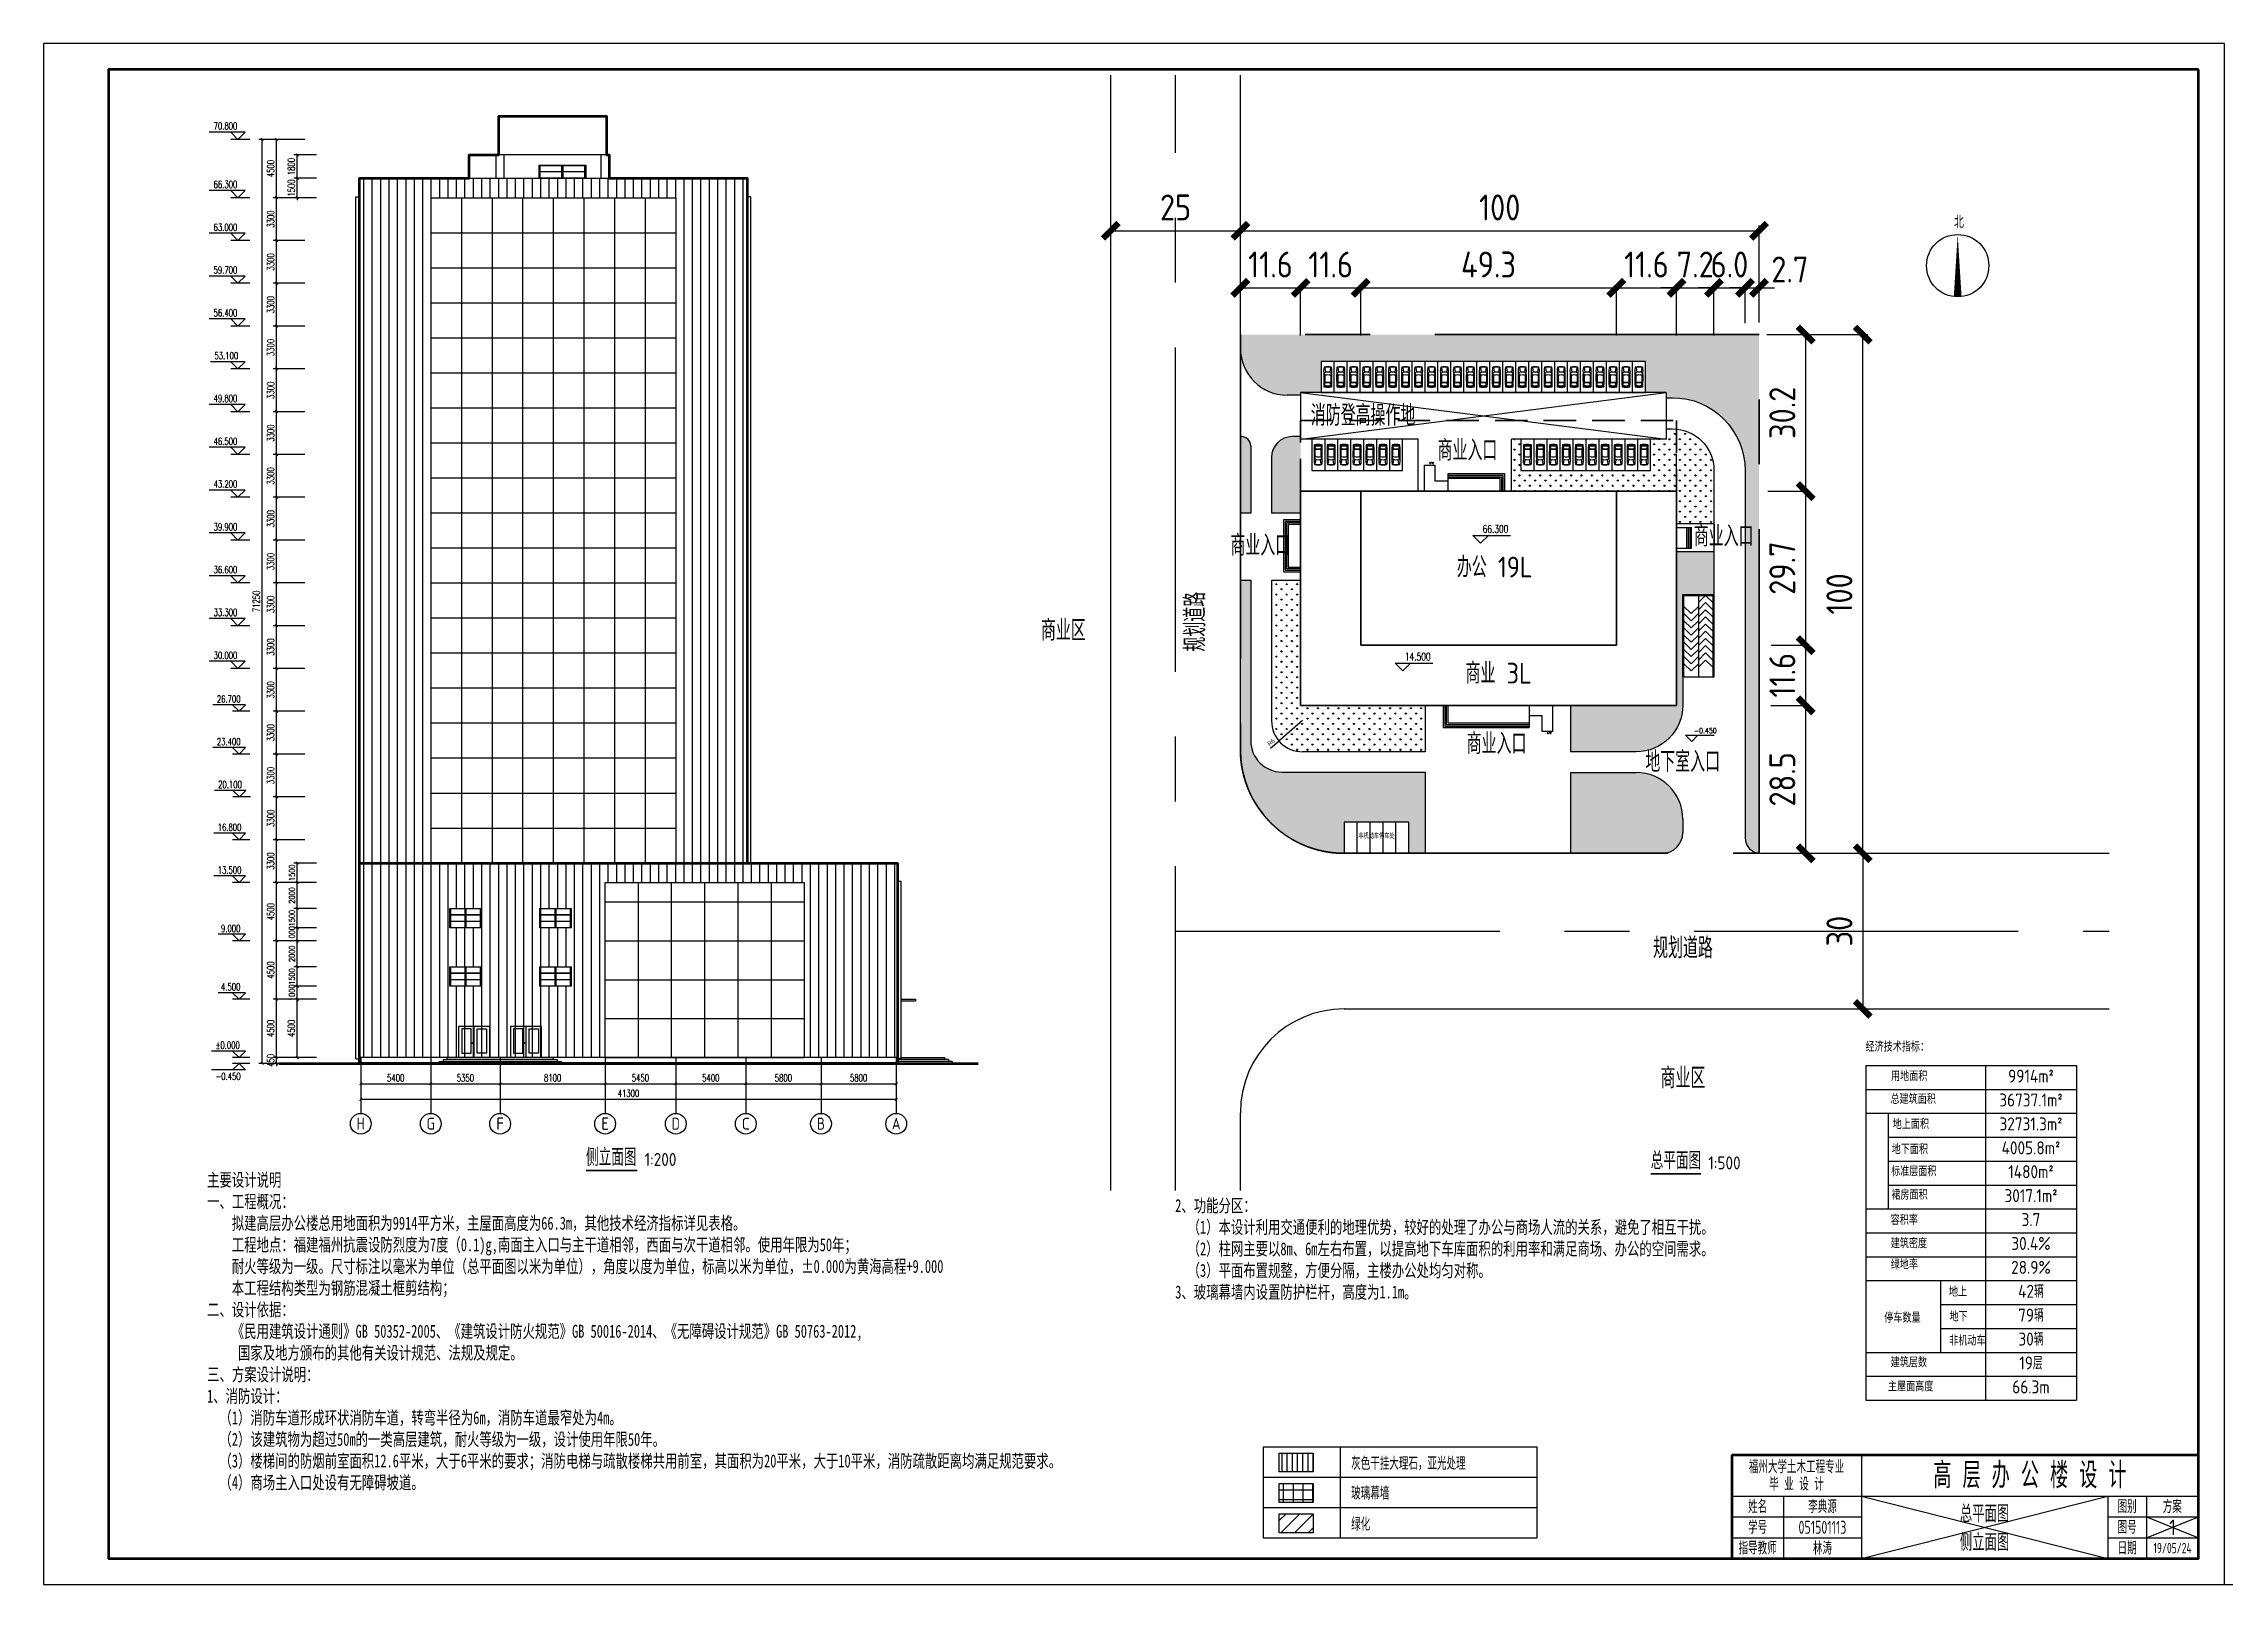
# Model space of a CAD drawing. Extents: x -1 to 1050000, y -900000 to 0.
# Drawn here: x 0 to 168200, y -180000 to -61200 of the extents above; entities that cross this region are included whole.
import ezdxf
from ezdxf.enums import TextEntityAlignment as Align

# ---------------------------------------------------------------- set-up
doc = ezdxf.new("R2010")
doc.units = 0
doc.header["$LTSCALE"] = 1000
doc.header["$MEASUREMENT"] = 0
doc.linetypes.add('CENTERX2', pattern=[4, 2.5, -0.5, 0.5, -0.5])
doc.linetypes.add('DASHED2', pattern=[0.375, 0.25, -0.125])
for name, color, linetype in [('3T_GLASS', 5, 'Continuous'), ('AXIS', 3, 'Continuous'), ('AXIS_TEXT', 7, 'Continuous'), ('DIM_ELEV', 3, 'Continuous'), ('DIM_SYMB', 3, 'Continuous'), ('E_CURTWALL', 71, 'Continuous'), ('E_FLOOR', 4, 'Continuous'), ('E_LINE', 7, 'Continuous'), ('E_ROOF', 4, 'Continuous'), ('E_STAIR', 2, 'Continuous'), ('E_WINDOW', 4, 'Continuous'), ('G-ANNO-TTLB', 6, 'Continuous'), ('G-ANNO-TTLB-THIN', 151, 'Continuous'), ('grass', 90, 'Continuous'), ('PKNG-TSRP', 83, 'Continuous'), ('PUB_DIM', 3, 'Continuous'), ('PUB_TEXT', 7, 'Continuous'), ('ROAD', 2, 'Continuous'), ('ROAD_DOTE', 1, 'CENTERX2'), ('S_WALL', 9, 'Continuous'), ('secure-fire', 72, 'Continuous'), ('STAIR', 2, 'Continuous'), ('停车场', 30, 'Continuous')]:
    doc.layers.add(name, color=color, linetype=linetype)
for name, color, linetype, lineweight in [('Building', 240, 'Continuous', 40), ('G-ANNO-TTLB-WIDE', 214, 'Continuous', 100), ('outline', 10, 'Continuous', 60)]:
    doc.layers.add(name, color=color, linetype=linetype, lineweight=lineweight)
doc.layers.add('DOTE', color=1, linetype='Continuous', plot=False)
doc.layers.add('ignorePrint', color=151, linetype='Continuous', plot=False)
doc.styles.add('_TCH_AXIS', font='tssdeng.shx', dxfattribs={"bigfont": 'GBCBIG.shx'})
doc.styles.add('_TCH_DIM', font='SIMPLEX', dxfattribs={"bigfont": 'GBCBIG'})
doc.styles.add('_TCH_DIM_T3', font='SIMPLEX', dxfattribs={"width": 0.705882, "bigfont": 'GBCBIG'})
doc.styles.add('hztxt', font='tssdeng.shx', dxfattribs={"width": 0.7, "bigfont": 'hztxt.shx'})
doc.styles.get("Standard").update_dxf_attribs({"font": 'gbenor.shx', "bigfont": 'gbcbig.shx'})
doc.dimstyles.new('_TCH_ARCH&&100', dxfattribs={"dimtxt": 297.5, "dimasz": 100, "dimexe": 250, "dimexo": 300, "dimgap": 126.25, "dimtad": 1, "dimdec": 0, "dimzin": 0, "dimdsep": 46, "dimtxsty": '_TCH_DIM_T3', "dimblk": 'ARCHTICK', "dimcen": 0.09, "dimclrt": 7, "dimazin": 2, "dimtfac": 1, "dimtdec": 0, "dimtix": 1, "dimtmove": 2, "dimatfit": 3, "dimfxl": 1, "dimtolj": 1, "dimtzin": 0, "dimarcsym": 0})
doc.dimstyles.get("Standard").update_dxf_attribs({"dimscale": 100, "dimtxt": 3.5, "dimasz": 1, "dimexe": 2.5, "dimexo": 3, "dimgap": 1.5, "dimtad": 1, "dimdec": 0, "dimzin": 0, "dimdsep": 46, "dimtxsty": 'Standard', "dimblk": 'ARCHTICK', "dimcen": 0.09, "dimadec": 0, "dimazin": 0, "dimtfac": 1, "dimtdec": 0, "dimtix": 1, "dimtmove": 2, "dimatfit": 3, "dimfxl": 1, "dimtolj": 1, "dimtzin": 0, "dimarcsym": 0})
pattern_1 = [(45, (-8607.2, -195200), (-530.33, 530.33), [])]
pattern_2 = [(0, (-8607.2, -195200), (0, 750), []), (90, (-8607.2, -195200), (-750, 5e-14), [])]
pattern_3 = [(90, (0, 0), (-650, 4e-14), [])]
pattern_4 = [(90, (82305.97, -143630.85), (-399.1182, 399.1182), [105.8323, -692.404]), (45, (82305.97, -143630.85), (-399.1185, 399.1185), [105.8323, -458.6065]), (135, (82305.97, -143630.85), (-399.1185, -399.1185), [105.8323, -458.6065])]

msp = doc.modelspace()

# ---------------------------------------------------------------- texts
at = {"color": 0}
for s, p in [('经济技术指标：', (140522.44, -138917.37)), ('用地面积', (142493.29, -141183.86)), ('总建筑面积', (142447.18, -142950.51)), ('地上面积', (142620.41, -144889.5)), ('地下面积', (142536.09, -146820.1)), ('标准层面积', (142493.95, -148518.36)), ('裙房面积', (142514.62, -150335.6)), ('容积率', (142462.82, -152275.48)), ('建筑密度', (142462.82, -154077.54)), ('绿地率', (142466.73, -155706.53)), ('地上', (146954.7, -157808.06)), ('停车数量', (141968.06, -159814.72)), ('地下', (146994.86, -159719.57)), ('非机动车', (146979.22, -161574.99)), ('建筑层数', (142462.82, -163255.36)), ('主屋面高度', (142252.26, -165116.7))]:
    msp.add_text(s, height=700, dxfattribs=at).set_placement(p)
for s, width, gutter_width, insert, char_height, attachment_point in [('消防登高操作地', 28522.3069, 1750, (101767.5, -89865.19), 1600, 5), ('商业入口', 28522.3069, 1750, (109819.89, -92556.04), 1600, 5), ('商业入口', 6136.0786, 1750, (93841.53, -99883.72), 1600, 5), ('商业入口', 28522.3069, 1750, (129578.62, -99175.8), 1600, 5), ('办公 19L', 28522.3069, 1750, (111921.33, -101561.91), 1600, 5), ('商业区', 28522.3069, 1750, (78653.09, -106438.24), 1600, 5), ('商业 3L', 28522.3069, 1750, (112223.31, -109741.97), 1600, 5), ('商业入口', 28522.3069, 1750, (112061.51, -115179.92), 1600, 5), ('地下室入口', 28522.3069, 1750, (126419.78, -116569.66), 1600, 5), ('非机动车停车处', 12500, 1750, (102805.97, -122305.44), 400, 5), ('规划道路', 28522.3069, 1750, (126443, -130927.08), 1600, 5), ('商业区', 28522.3069, 1750, (126443, -140956.97), 1600, 5), ('{\\fFangSong|b0|i0|c134|p49;\\W0.7;主要设计说明\\P一、工程概况：\\P    拟建高层办公楼总用地面积为9914平方米，主屋面高度为66.3m，其他技术经济指标详见表格。\\P    工程地点：福建福州抗震设防烈度为7度（0.1)g,南面主入口与主干道相邻，西面与次干道相邻。使用年限为50年；\\P    耐火等级为一级。尺寸标注以毫米为单位（总平面图以米为单位），角度以度为单位，标高以米为单位，%%P0.000为黄海高程+9.000\\P    本工程结构类型为钢筋混凝土框剪结构；\\P二、设计依据：\\P    《民用建筑设计通则》GB 50352-2005、《建筑设计防火规范》GB 50016-2014、《无障碍设计规范》GB 50763-2012,\\P     国家及地方颁布的其他有关设计规范、法规及规定。\\P三、方案设计说明：\\P1、消防设计：\\P  （1）消防车道形成环状消防车道，转弯半径为6m，消防车道最窄处为4m。\\P  （2）该建筑物为超过50m的一类高层建筑，耐火等级为一级，设计使用年限50年。\\P  （3）楼梯间的防烟前室面积12.6平米，大于6平米的要求；消防电梯与疏散楼梯共用前室，其面积为20平米，大于10平米，消防疏散距离均满足规范要求。\\P  （4）商场主入口处设有无障碍坡道。}', 74696.0427, 50, (12609.92, -148312.45), 1000, 1), ('{\\fFangSong|b0|i0|c134|p49;\\W0.7;2、功能分区：\\P  （1）本设计利用交通便利的地理优势，较好的处理了办公与商场人流的关系，避免了相互干扰。\\P  （2）柱网主要以8m、6m左右布置，以提高地下车库面积的利用率和满足商场、办公的空间需求。\\P  （3）平面布置规整，方便分隔，主楼办公处均匀对称。\\P3、玻璃幕墙内设置防护栏杆，高度为1.1m。}', 53271.2697, 50, (87281.11, -150289.19), 1000, 1), ('总平面图\\P侧立面图', 8149.4002, 50, (149700, -175655.15), 1320, 5)]:
    msp.add_mtext_dynamic_manual_height_columns(s, width=width, gutter_width=gutter_width, heights=[0], dxfattribs=dict(insert=insert, char_height=char_height, attachment_point=attachment_point))
at = {"insert": (88810.43, -105777.9), "char_height": 1600, "attachment_point": 5, "rotation": 90}
msp.add_mtext_dynamic_manual_height_columns('规划道路', width=28522.3069, gutter_width=1750, heights=[0], dxfattribs=at)
at = {"attachment_point": 5}
for s, insert, char_height, width in [('9914m²', (153282.02, -140811.09), 1000, 35.1364), ('36737.1m²', (153282.02, -142654.29), 1000, 4.24399158267e-313), ('32731.3m²', (153282.02, -144497.49), 1000, 4.24399158267e-313), ('4005.8m²', (153282.02, -146340.69), 1000, 4.24399158267e-313), ('1480m²', (153282.02, -148183.89), 1000, 4.24399158267e-313), ('3017.1m²', (153282.02, -150027.09), 1000, 4.24399158267e-313), ('3.7', (153282.02, -151870.29), 1000, 4.24399158267e-313), ('30.4%', (153282.02, -153713.49), 1000, 4.24399158267e-313), ('28.9%', (153282.02, -155556.69), 1000, 4.24399158267e-313), ('42辆', (153282.02, -157399.89), 1000, 4.24399158267e-313), ('79辆', (153282.02, -159243.09), 1000, 4.24399158267e-313), ('30辆', (153282.02, -161086.78), 1000, 4.24399158267e-313), ('19层', (153282.02, -162930.46), 1000, 4.24399158267e-313), ('66.3m', (153282.02, -164773.18), 1000, 4.24399158267e-313), ('1', (164200, -175600), 1200, 4000)]:
    msp.add_mtext(s, dxfattribs=dict(at, insert=insert, char_height=char_height, width=width))
at = {"char_height": 1000, "attachment_point": 1, "style": 'hztxt'}
for s, insert, width in [('灰色干挂大理石，亚光处理', (100853.59, -170169.98), 11901.7323), ('玻璃幕墙', (100853.59, -172469.78), 3877.5591), ('绿化', (100848.08, -174856.38), 1851.7323)]:
    msp.add_mtext(s, dxfattribs=dict(at, insert=insert, width=width))
at = {"insert": (153200, -171600), "char_height": 2000, "attachment_point": 5, "style": 'hztxt'}
msp.add_mtext_dynamic_manual_height_columns('高 层 办 公 楼 设 计', width=23534.7227, gutter_width=5000, heights=[0], dxfattribs=at)
at = {"layer": 'AXIS_TEXT', "style": '_TCH_AXIS', "width": 1.238095}
for s, height, p, p2 in [('H', 931.9, (24149.37, -144946.79), (24770.63, -144946.79)), ('G', 911.38, (29534.51, -144936.54), (30185.49, -144936.54)), ('F', 952.3, (34915.24, -144956.99), (35504.76, -144956.99)), ('E', 952.3, (43015.24, -144956.99), (43604.76, -144956.99)), ('D', 931.9, (48449.37, -144946.79), (49070.63, -144946.79)), ('C', 911.38, (53834.51, -144936.54), (54485.49, -144936.54)), ('B', 931.9, (59649.37, -144946.79), (60270.63, -144946.79)), ('A', 890.88, (65420.62, -144926.29), (66099.38, -144926.29))]:
    msp.add_text(s, height=height, dxfattribs=at).set_placement(p, p2, align=Align.FIT)
at = {"layer": 'G-ANNO-TTLB', "attachment_point": 5, "style": 'hztxt'}
for s, insert, char_height, width, line_spacing_factor in [('福州大学土木工程专业\\P毕 业 设 计', (135200, -171600), 1000, 14210.0424, 0.8), ('姓名', (132200, -174000), 1000, 3312, 0.938532), ('李典源', (137200, -174000), 1000, 3312, 0.938532), ('图别', (160700, -174000), 1000, 2208, 0.938532), ('方案', (164183.99, -174006.4), 1000, 2208, 0.938532), ('指导教师', (132200, -177200), 1000, 4416, 0.938532), ('学号', (132200, -175600), 1000, 3312, 0.938532), ('051501113', (137200, -175600), 1000, 4968, 0.938532), ('林涛', (137200, -177200), 1000, 3312, 0.938532), ('图号', (160700, -175600), 1000, 2208, 0.938532), ('日期', (160700, -177200), 1000, 2208, 0.938532), ('19/05/24', (164200, -177200), 800, 2208, 0.938532)]:
    msp.add_mtext(s, dxfattribs=dict(at, insert=insert, char_height=char_height, width=width, line_spacing_factor=line_spacing_factor))
at = {"layer": 'PUB_TEXT', "style": '_TCH_DIM', "width": 0.705882}
for s, height, p in [('70.800', 550, (13108.32, -67833.36)), ('66.300', 550, (13108.32, -72333.36)), ('63.000', 550, (13108.32, -75633.36)), ('59.700', 550, (13108.32, -78933.36)), ('56.400', 550, (13108.32, -82233.36)), ('53.100', 550, (13178.46, -85533.36)), ('49.800', 550, (13108.32, -88833.36)), ('46.500', 550, (13108.32, -92133.36)), ('1/12', 119, (106857.12, -93598.77)), ('43.200', 550, (13108.32, -95433.36)), ('39.900', 550, (13108.32, -98733.36)), ('66.300', 595, (110990.19, -98917.06)), ('36.600', 550, (13108.32, -102033.36)), ('33.300', 550, (13108.32, -105333.36)), ('30.000', 550, (13108.32, -108633.36)), ('14.500', 595, (104998.26, -108760.72)), ('26.700', 550, (13363.02, -112001.32)), ('1/12', 119, (115937.12, -114409.52)), ('-0.450', 408, (127296.32, -114379.84)), ('23.400', 550, (13363.02, -115301.32)), ('20.100', 550, (13461.49, -118601.32)), ('16.800', 550, (13426.78, -121901.32)), ('13.500', 550, (13426.78, -125201.32)), ('9.000', 550, (13681.81, -129701.32)), ('4.500', 550, (13681.81, -134201.32)), ('%%P0.000', 550, (13267.38, -138701.32)), ('-0.450', 550, (13267.38, -141097.62))]:
    msp.add_text(s, height=height, dxfattribs=at).set_placement(p)
at = {"layer": 'PUB_TEXT', "style": '_TCH_DIM'}
for s, height, p in [('北', 964.54, (147341.76, -75420.33)), ('上', 135.04, (106682.82, -93598.77)), ('上', 135.04, (115762.82, -114409.52))]:
    msp.add_text(s, height=height, dxfattribs=at).set_placement(p)
at = {"layer": 'PUB_TEXT'}
for s, height, p in [('侧立面图', 1350.355, (41835.05, -147736.86)), ('1:200', 1000, (46353.77, -147736.86)), ('总平面图', 1350.355, (123952.98, -148001.08)), ('1:500', 1000, (128397.24, -148001.08))]:
    msp.add_text(s, height=height, dxfattribs=at).set_placement(p)

# ---------------------------------------------------------------- blocks, each defined once
blk = doc.blocks.new('*U10')
at = {"layer": 'E_WINDOW'}
for p, q in [((48, 1467), (0, 1500)), ((0, 1500), (2400, 1500)), ((0, 0), (0, 1500)), ((48, 33), (0, 0)), ((2400, 0), (0, 0)), ((2352, 1467), (48, 1467)), ((48, 1467), (48, 33)), ((48, 996), (48, 1013)), ((48, 1013), (1176, 1013)), ((1176, 996), (48, 996)), ((48, 500), (48, 517)), ((48, 517), (1176, 517)), ((1176, 500), (48, 500)), ((48, 33), (2352, 33)), ((1176, 1466), (1224, 1466)), ((1176, 34), (1176, 1466)), ((1224, 34), (1176, 34)), ((1224, 1466), (1224, 34)), ((1224, 1013), (2352, 1013)), ((2352, 996), (1224, 996)), ((1224, 517), (2352, 517)), ((2352, 500), (1224, 500)), ((2400, 1500), (2352, 1467)), ((2352, 33), (2352, 1467)), ((2352, 1013), (2352, 996)), ((2352, 517), (2352, 500)), ((2352, 33), (2400, 0)), ((2400, 1500), (2400, 0))]:
    blk.add_line(p, q, dxfattribs=at)
blk = doc.blocks.new('*U11')
at = {"layer": 'E_WINDOW'}
for p, q in [((48, 1467), (0, 1500)), ((0, 1500), (2400, 1500)), ((0, 0), (0, 1500)), ((48, 33), (0, 0)), ((2400, 0), (0, 0)), ((2352, 1467), (48, 1467)), ((48, 1467), (48, 33)), ((48, 996), (48, 1013)), ((48, 1013), (1176, 1013)), ((1176, 996), (48, 996)), ((48, 500), (48, 517)), ((48, 517), (1176, 517)), ((1176, 500), (48, 500)), ((48, 33), (2352, 33)), ((1176, 1466), (1224, 1466)), ((1176, 34), (1176, 1466)), ((1224, 34), (1176, 34)), ((1224, 1466), (1224, 34)), ((1224, 1013), (2352, 1013)), ((2352, 996), (1224, 996)), ((1224, 517), (2352, 517)), ((2352, 500), (1224, 500)), ((2400, 1500), (2352, 1467)), ((2352, 33), (2352, 1467)), ((2352, 1013), (2352, 996)), ((2352, 517), (2352, 500)), ((2352, 33), (2400, 0)), ((2400, 1500), (2400, 0))]:
    blk.add_line(p, q, dxfattribs=at)
blk = doc.blocks.new('*U12')
at = {"layer": 'E_WINDOW'}
for p, q in [((48, 1467), (0, 1500)), ((0, 1500), (2400, 1500)), ((0, 0), (0, 1500)), ((48, 33), (0, 0)), ((2400, 0), (0, 0)), ((2352, 1467), (48, 1467)), ((48, 1467), (48, 33)), ((48, 996), (48, 1013)), ((48, 1013), (1176, 1013)), ((1176, 996), (48, 996)), ((48, 500), (48, 517)), ((48, 517), (1176, 517)), ((1176, 500), (48, 500)), ((48, 33), (2352, 33)), ((1176, 1466), (1224, 1466)), ((1176, 34), (1176, 1466)), ((1224, 34), (1176, 34)), ((1224, 1466), (1224, 34)), ((1224, 1013), (2352, 1013)), ((2352, 996), (1224, 996)), ((1224, 517), (2352, 517)), ((2352, 500), (1224, 500)), ((2400, 1500), (2352, 1467)), ((2352, 33), (2352, 1467)), ((2352, 1013), (2352, 996)), ((2352, 517), (2352, 500)), ((2352, 33), (2400, 0)), ((2400, 1500), (2400, 0))]:
    blk.add_line(p, q, dxfattribs=at)
blk = doc.blocks.new('*U13')
at = {"layer": 'E_WINDOW'}
for p, q in [((48, 1467), (0, 1500)), ((0, 1500), (2400, 1500)), ((0, 0), (0, 1500)), ((48, 33), (0, 0)), ((2400, 0), (0, 0)), ((2352, 1467), (48, 1467)), ((48, 1467), (48, 33)), ((48, 996), (48, 1013)), ((48, 1013), (1176, 1013)), ((1176, 996), (48, 996)), ((48, 500), (48, 517)), ((48, 517), (1176, 517)), ((1176, 500), (48, 500)), ((48, 33), (2352, 33)), ((1176, 1466), (1224, 1466)), ((1176, 34), (1176, 1466)), ((1224, 34), (1176, 34)), ((1224, 1466), (1224, 34)), ((1224, 1013), (2352, 1013)), ((2352, 996), (1224, 996)), ((1224, 517), (2352, 517)), ((2352, 500), (1224, 500)), ((2400, 1500), (2352, 1467)), ((2352, 33), (2352, 1467)), ((2352, 1013), (2352, 996)), ((2352, 517), (2352, 500)), ((2352, 33), (2400, 0)), ((2400, 1500), (2400, 0))]:
    blk.add_line(p, q, dxfattribs=at)
blk = doc.blocks.new('*U676')
blk.add_line((-9450, 0), (9450, 0))
blk = doc.blocks.new('*U675')
at = {"layer": 'E_CURTWALL', "color": 0, "linetype": 'ByBlock', "lineweight": -2, "transparency": 16777216}
for p in [(0, 51300), (0, 48600), (0, 45900), (0, 43200), (0, 40500), (0, 37800), (0, 35100), (0, 32400), (0, 29700), (0, 27000), (0, 24300), (0, 21600), (0, 18900), (0, 16200), (0, 13500), (0, 10800), (0, 8100), (0, 5400), (0, 2700), (0, 0)]:
    blk.add_blockref('*U676', p, dxfattribs=at)
blk = doc.blocks.new('*U678')
blk.add_line((0, -6750), (0, 6750))
blk = doc.blocks.new('*U677')
at = {"layer": 'E_CURTWALL', "color": 0, "linetype": 'ByBlock', "lineweight": -2, "transparency": 16777216}
for p in [(0, 0), (2565, 0), (5130, 0), (7695, 0), (10260, 0), (12825, 0)]:
    blk.add_blockref('*U678', p, dxfattribs=at)
blk = doc.blocks.new('*U680')
blk.add_line((-7675, 0), (7675, 0))
blk = doc.blocks.new('*U679')
at = {"layer": 'E_CURTWALL', "color": 0, "linetype": 'ByBlock', "lineweight": -2, "transparency": 16777216}
for p in [(0, 12000), (0, 9000), (0, 6000), (0, 3000), (0, 0)]:
    blk.add_blockref('*U680', p, dxfattribs=at)
blk = doc.blocks.new('_ArchTick')
at = {"color": 0, "linetype": 'ByBlock', "const_width": 0.4}
blk.add_lwpolyline([(-0.5, -0.5), (0.5, 0.5)], dxfattribs=at)
blk = doc.blocks.new('*D683')
at = {"layer": 'AXIS', "color": 0, "lineweight": -2, "transparency": 16777216}
for p, q in [((59960, -140151), (59960, -141650)), ((65760, -140151), (65760, -141650))]:
    blk.add_line(p, q, dxfattribs=at)
at = {"layer": 'AXIS', "color": 0, "transparency": 16777216}
blk.add_line((59960, -141400), (65760, -141400), dxfattribs=at)
at = {"layer": 'Defpoints', "color": 0, "transparency": 16777216}
for p in [(59960, -139851), (65760, -139851), (65760, -141400)]:
    blk.add_point(p, dxfattribs=at)
at = {"layer": 'AXIS', "color": 0, "transparency": 16777216, "xscale": 200, "yscale": 200, "zscale": 200, "rotation": 180}
blk.add_blockref('_ArchTick', (59960, -141400), dxfattribs=at)
at = {"layer": 'AXIS', "color": 0, "transparency": 16777216, "xscale": 200, "yscale": 200, "zscale": 200}
blk.add_blockref('_ArchTick', (65760, -141400), dxfattribs=at)
at = {"layer": 'AXIS', "color": 7, "transparency": 16777216, "insert": (62860, -140945), "char_height": 550, "attachment_point": 5, "style": '_TCH_DIM_T3'}
blk.add_mtext('\\A1;5800', dxfattribs=at)
blk = doc.blocks.new('*D684')
at = {"layer": 'AXIS', "color": 0, "lineweight": -2, "transparency": 16777216}
for p, q in [((54160, -140151), (54160, -141650)), ((59960, -140151), (59960, -141650))]:
    blk.add_line(p, q, dxfattribs=at)
at = {"layer": 'AXIS', "color": 0, "transparency": 16777216}
blk.add_line((54160, -141400), (59960, -141400), dxfattribs=at)
at = {"layer": 'Defpoints', "color": 0, "transparency": 16777216}
for p in [(54160, -139851), (59960, -139851), (59960, -141400)]:
    blk.add_point(p, dxfattribs=at)
at = {"layer": 'AXIS', "color": 0, "transparency": 16777216, "xscale": 200, "yscale": 200, "zscale": 200, "rotation": 180}
blk.add_blockref('_ArchTick', (54160, -141400), dxfattribs=at)
at = {"layer": 'AXIS', "color": 0, "transparency": 16777216, "xscale": 200, "yscale": 200, "zscale": 200}
blk.add_blockref('_ArchTick', (59960, -141400), dxfattribs=at)
at = {"layer": 'AXIS', "color": 7, "transparency": 16777216, "insert": (57060, -140945), "char_height": 550, "attachment_point": 5, "style": '_TCH_DIM_T3'}
blk.add_mtext('\\A1;5800', dxfattribs=at)
blk = doc.blocks.new('*D685')
at = {"layer": 'AXIS', "color": 0, "lineweight": -2, "transparency": 16777216}
for p, q in [((48760, -140151), (48760, -141650)), ((54160, -140151), (54160, -141650))]:
    blk.add_line(p, q, dxfattribs=at)
at = {"layer": 'AXIS', "color": 0, "transparency": 16777216}
blk.add_line((48760, -141400), (54160, -141400), dxfattribs=at)
at = {"layer": 'Defpoints', "color": 0, "transparency": 16777216}
for p in [(48760, -139851), (54160, -139851), (54160, -141400)]:
    blk.add_point(p, dxfattribs=at)
at = {"layer": 'AXIS', "color": 0, "transparency": 16777216, "xscale": 200, "yscale": 200, "zscale": 200, "rotation": 180}
blk.add_blockref('_ArchTick', (48760, -141400), dxfattribs=at)
at = {"layer": 'AXIS', "color": 0, "transparency": 16777216, "xscale": 200, "yscale": 200, "zscale": 200}
blk.add_blockref('_ArchTick', (54160, -141400), dxfattribs=at)
at = {"layer": 'AXIS', "color": 7, "transparency": 16777216, "insert": (51460, -140945), "char_height": 550, "attachment_point": 5, "style": '_TCH_DIM_T3'}
blk.add_mtext('\\A1;5400', dxfattribs=at)
blk = doc.blocks.new('*D686')
at = {"layer": 'AXIS', "color": 0, "lineweight": -2, "transparency": 16777216}
for p, q in [((43310, -140151), (43310, -141650)), ((48760, -140151), (48760, -141650))]:
    blk.add_line(p, q, dxfattribs=at)
at = {"layer": 'AXIS', "color": 0, "transparency": 16777216}
blk.add_line((43310, -141400), (48760, -141400), dxfattribs=at)
at = {"layer": 'Defpoints', "color": 0, "transparency": 16777216}
for p in [(43310, -139851), (48760, -139851), (48760, -141400)]:
    blk.add_point(p, dxfattribs=at)
at = {"layer": 'AXIS', "color": 0, "transparency": 16777216, "xscale": 200, "yscale": 200, "zscale": 200, "rotation": 180}
blk.add_blockref('_ArchTick', (43310, -141400), dxfattribs=at)
at = {"layer": 'AXIS', "color": 0, "transparency": 16777216, "xscale": 200, "yscale": 200, "zscale": 200}
blk.add_blockref('_ArchTick', (48760, -141400), dxfattribs=at)
at = {"layer": 'AXIS', "color": 7, "transparency": 16777216, "insert": (46035, -140945), "char_height": 550, "attachment_point": 5, "style": '_TCH_DIM_T3'}
blk.add_mtext('\\A1;5450', dxfattribs=at)
blk = doc.blocks.new('*D687')
at = {"layer": 'AXIS', "color": 0, "lineweight": -2, "transparency": 16777216}
for p, q in [((35210, -140151), (35210, -141650)), ((43310, -140151), (43310, -141650))]:
    blk.add_line(p, q, dxfattribs=at)
at = {"layer": 'AXIS', "color": 0, "transparency": 16777216}
blk.add_line((35210, -141400), (43310, -141400), dxfattribs=at)
at = {"layer": 'Defpoints', "color": 0, "transparency": 16777216}
for p in [(35210, -139851), (43310, -139851), (43310, -141400)]:
    blk.add_point(p, dxfattribs=at)
at = {"layer": 'AXIS', "color": 0, "transparency": 16777216, "xscale": 200, "yscale": 200, "zscale": 200, "rotation": 180}
blk.add_blockref('_ArchTick', (35210, -141400), dxfattribs=at)
at = {"layer": 'AXIS', "color": 0, "transparency": 16777216, "xscale": 200, "yscale": 200, "zscale": 200}
blk.add_blockref('_ArchTick', (43310, -141400), dxfattribs=at)
at = {"layer": 'AXIS', "color": 7, "transparency": 16777216, "insert": (39260, -140945), "char_height": 550, "attachment_point": 5, "style": '_TCH_DIM_T3'}
blk.add_mtext('\\A1;8100', dxfattribs=at)
blk = doc.blocks.new('*D688')
at = {"layer": 'AXIS', "color": 0, "lineweight": -2, "transparency": 16777216}
for p, q in [((29860, -140151), (29860, -141650)), ((35210, -140151), (35210, -141650))]:
    blk.add_line(p, q, dxfattribs=at)
at = {"layer": 'AXIS', "color": 0, "transparency": 16777216}
blk.add_line((29860, -141400), (35210, -141400), dxfattribs=at)
at = {"layer": 'Defpoints', "color": 0, "transparency": 16777216}
for p in [(29860, -139851), (35210, -139851), (35210, -141400)]:
    blk.add_point(p, dxfattribs=at)
at = {"layer": 'AXIS', "color": 0, "transparency": 16777216, "xscale": 200, "yscale": 200, "zscale": 200, "rotation": 180}
blk.add_blockref('_ArchTick', (29860, -141400), dxfattribs=at)
at = {"layer": 'AXIS', "color": 0, "transparency": 16777216, "xscale": 200, "yscale": 200, "zscale": 200}
blk.add_blockref('_ArchTick', (35210, -141400), dxfattribs=at)
at = {"layer": 'AXIS', "color": 7, "transparency": 16777216, "insert": (32535, -140945), "char_height": 550, "attachment_point": 5, "style": '_TCH_DIM_T3'}
blk.add_mtext('\\A1;5350', dxfattribs=at)
blk = doc.blocks.new('*D689')
at = {"layer": 'AXIS', "color": 0, "lineweight": -2, "transparency": 16777216}
for p, q in [((24460, -140151), (24460, -141650)), ((29860, -140151), (29860, -141650))]:
    blk.add_line(p, q, dxfattribs=at)
at = {"layer": 'AXIS', "color": 0, "transparency": 16777216}
blk.add_line((24460, -141400), (29860, -141400), dxfattribs=at)
at = {"layer": 'Defpoints', "color": 0, "transparency": 16777216}
for p in [(24460, -139851), (29860, -139851), (29860, -141400)]:
    blk.add_point(p, dxfattribs=at)
at = {"layer": 'AXIS', "color": 0, "transparency": 16777216, "xscale": 200, "yscale": 200, "zscale": 200, "rotation": 180}
blk.add_blockref('_ArchTick', (24460, -141400), dxfattribs=at)
at = {"layer": 'AXIS', "color": 0, "transparency": 16777216, "xscale": 200, "yscale": 200, "zscale": 200}
blk.add_blockref('_ArchTick', (29860, -141400), dxfattribs=at)
at = {"layer": 'AXIS', "color": 7, "transparency": 16777216, "insert": (27160, -140945), "char_height": 550, "attachment_point": 5, "style": '_TCH_DIM_T3'}
blk.add_mtext('\\A1;5400', dxfattribs=at)
blk = doc.blocks.new('*D690')
at = {"layer": 'AXIS', "color": 0, "lineweight": -2, "transparency": 16777216}
for p, q in [((24460, -140551), (24460, -142850)), ((65760, -140551), (65760, -142850))]:
    blk.add_line(p, q, dxfattribs=at)
at = {"layer": 'AXIS', "color": 0, "transparency": 16777216}
blk.add_line((24460, -142600), (65760, -142600), dxfattribs=at)
at = {"layer": 'Defpoints', "color": 0, "transparency": 16777216}
for p in [(24460, -140251), (65760, -140251), (65760, -142600)]:
    blk.add_point(p, dxfattribs=at)
at = {"layer": 'AXIS', "color": 0, "transparency": 16777216, "xscale": 200, "yscale": 200, "zscale": 200, "rotation": 180}
blk.add_blockref('_ArchTick', (24460, -142600), dxfattribs=at)
at = {"layer": 'AXIS', "color": 0, "transparency": 16777216, "xscale": 200, "yscale": 200, "zscale": 200}
blk.add_blockref('_ArchTick', (65760, -142600), dxfattribs=at)
at = {"layer": 'AXIS', "color": 7, "transparency": 16777216, "insert": (45110, -142145), "char_height": 550, "attachment_point": 5, "style": '_TCH_DIM_T3'}
blk.add_mtext('\\A1;41300', dxfattribs=at)
blk = doc.blocks.new('*D691')
at = {"layer": 'Defpoints', "color": 0, "transparency": 16777216}
for p in [(19560, -134880.845965), (21360, -134880.845965), (21360, -139380.845965)]:
    blk.add_point(p, dxfattribs=at)
at = {"layer": 'PUB_DIM', "color": 0, "lineweight": -2, "transparency": 16777216}
for p, q in [((21060, -134880.845965), (19310, -134880.845965)), ((21060, -139380.845965), (19310, -139380.845965))]:
    blk.add_line(p, q, dxfattribs=at)
at = {"layer": 'PUB_DIM', "color": 0, "transparency": 16777216}
blk.add_line((19560, -139380.845965), (19560, -134880.845965), dxfattribs=at)
at = {"layer": 'PUB_DIM', "color": 0, "transparency": 16777216, "xscale": 200, "yscale": 200, "zscale": 200}
for p, rotation in [((19560, -134880.845965), 90), ((19560, -139380.845965), 270)]:
    blk.add_blockref('_ArchTick', p, dxfattribs=dict(at, rotation=rotation))
at = {"layer": 'PUB_DIM', "color": 7, "transparency": 16777216, "insert": (19105, -137130.845965), "char_height": 550, "attachment_point": 5, "rotation": 90, "style": '_TCH_DIM_T3'}
blk.add_mtext('\\A1;4500', dxfattribs=at)
blk = doc.blocks.new('*D692')
at = {"layer": 'Defpoints', "color": 0, "transparency": 16777216}
for p in [(19560, -133880.845965), (21360, -133880.845965), (21360, -134880.845965)]:
    blk.add_point(p, dxfattribs=at)
at = {"layer": 'PUB_DIM', "color": 0, "lineweight": -2, "transparency": 16777216}
for p, q in [((21060, -133880.845965), (19310, -133880.845965)), ((21060, -134880.845965), (19310, -134880.845965))]:
    blk.add_line(p, q, dxfattribs=at)
at = {"layer": 'PUB_DIM', "color": 0, "transparency": 16777216}
for p, q in [((19560, -133880.845965), (19560, -133680.845965)), ((19560, -134880.845965), (19560, -133880.845965)), ((19560, -134880.845965), (19560, -135080.845965))]:
    blk.add_line(p, q, dxfattribs=at)
at = {"layer": 'PUB_DIM', "color": 0, "transparency": 16777216, "xscale": 200, "yscale": 200, "zscale": 200}
for p, rotation in [((19560, -133880.845965), 270), ((19560, -134880.845965), 90)]:
    blk.add_blockref('_ArchTick', p, dxfattribs=dict(at, rotation=rotation))
at = {"layer": 'PUB_DIM', "color": 7, "transparency": 16777216, "insert": (19155, -134380.845965), "char_height": 450, "attachment_point": 5, "rotation": 90, "style": '_TCH_DIM_T3'}
blk.add_mtext('\\A1;1000', dxfattribs=at)
blk = doc.blocks.new('*D693')
at = {"layer": 'Defpoints', "color": 0, "transparency": 16777216}
for p in [(19560, -132380.845965), (21360, -132380.845965), (21360, -133880.845965)]:
    blk.add_point(p, dxfattribs=at)
at = {"layer": 'PUB_DIM', "color": 0, "lineweight": -2, "transparency": 16777216}
for p, q in [((21060, -132380.845965), (19310, -132380.845965)), ((21060, -133880.845965), (19310, -133880.845965))]:
    blk.add_line(p, q, dxfattribs=at)
at = {"layer": 'PUB_DIM', "color": 0, "transparency": 16777216}
blk.add_line((19560, -133880.845965), (19560, -132380.845965), dxfattribs=at)
at = {"layer": 'PUB_DIM', "color": 0, "transparency": 16777216, "xscale": 200, "yscale": 200, "zscale": 200}
for p, rotation in [((19560, -132380.845965), 90), ((19560, -133880.845965), 270)]:
    blk.add_blockref('_ArchTick', p, dxfattribs=dict(at, rotation=rotation))
at = {"layer": 'PUB_DIM', "color": 7, "transparency": 16777216, "insert": (19155, -133130.845965), "char_height": 450, "attachment_point": 5, "rotation": 90, "style": '_TCH_DIM_T3'}
blk.add_mtext('\\A1;1500', dxfattribs=at)
blk = doc.blocks.new('*D694')
at = {"layer": 'Defpoints', "color": 0, "transparency": 16777216}
for p in [(19560, -130380.845965), (21360, -130380.845965), (21360, -132380.845965)]:
    blk.add_point(p, dxfattribs=at)
at = {"layer": 'PUB_DIM', "color": 0, "lineweight": -2, "transparency": 16777216}
for p, q in [((21060, -130380.845965), (19310, -130380.845965)), ((21060, -132380.845965), (19310, -132380.845965))]:
    blk.add_line(p, q, dxfattribs=at)
at = {"layer": 'PUB_DIM', "color": 0, "transparency": 16777216}
blk.add_line((19560, -132380.845965), (19560, -130380.845965), dxfattribs=at)
at = {"layer": 'PUB_DIM', "color": 0, "transparency": 16777216, "xscale": 200, "yscale": 200, "zscale": 200}
for p, rotation in [((19560, -130380.845965), 90), ((19560, -132380.845965), 270)]:
    blk.add_blockref('_ArchTick', p, dxfattribs=dict(at, rotation=rotation))
at = {"layer": 'PUB_DIM', "color": 7, "transparency": 16777216, "insert": (19155, -131380.845965), "char_height": 450, "attachment_point": 5, "rotation": 90, "style": '_TCH_DIM_T3'}
blk.add_mtext('\\A1;2000', dxfattribs=at)
blk = doc.blocks.new('*D695')
at = {"layer": 'Defpoints', "color": 0, "transparency": 16777216}
for p in [(19560, -129380.845965), (21360, -129380.845965), (21360, -130380.845965)]:
    blk.add_point(p, dxfattribs=at)
at = {"layer": 'PUB_DIM', "color": 0, "lineweight": -2, "transparency": 16777216}
for p, q in [((21060, -129380.845965), (19310, -129380.845965)), ((21060, -130380.845965), (19310, -130380.845965))]:
    blk.add_line(p, q, dxfattribs=at)
at = {"layer": 'PUB_DIM', "color": 0, "transparency": 16777216}
for p, q in [((19560, -129380.845965), (19560, -129180.845965)), ((19560, -130380.845965), (19560, -129380.845965)), ((19560, -130380.845965), (19560, -130580.845965))]:
    blk.add_line(p, q, dxfattribs=at)
at = {"layer": 'PUB_DIM', "color": 0, "transparency": 16777216, "xscale": 200, "yscale": 200, "zscale": 200}
for p, rotation in [((19560, -129380.845965), 270), ((19560, -130380.845965), 90)]:
    blk.add_blockref('_ArchTick', p, dxfattribs=dict(at, rotation=rotation))
at = {"layer": 'PUB_DIM', "color": 7, "transparency": 16777216, "insert": (19155, -129880.845965), "char_height": 450, "attachment_point": 5, "rotation": 90, "style": '_TCH_DIM_T3'}
blk.add_mtext('\\A1;1000', dxfattribs=at)
blk = doc.blocks.new('*D696')
at = {"layer": 'Defpoints', "color": 0, "transparency": 16777216}
for p in [(19560, -127880.845965), (21360, -127880.845965), (21360, -129380.845965)]:
    blk.add_point(p, dxfattribs=at)
at = {"layer": 'PUB_DIM', "color": 0, "lineweight": -2, "transparency": 16777216}
for p, q in [((21060, -127880.845965), (19310, -127880.845965)), ((21060, -129380.845965), (19310, -129380.845965))]:
    blk.add_line(p, q, dxfattribs=at)
at = {"layer": 'PUB_DIM', "color": 0, "transparency": 16777216}
blk.add_line((19560, -129380.845965), (19560, -127880.845965), dxfattribs=at)
at = {"layer": 'PUB_DIM', "color": 0, "transparency": 16777216, "xscale": 200, "yscale": 200, "zscale": 200}
for p, rotation in [((19560, -127880.845965), 90), ((19560, -129380.845965), 270)]:
    blk.add_blockref('_ArchTick', p, dxfattribs=dict(at, rotation=rotation))
at = {"layer": 'PUB_DIM', "color": 7, "transparency": 16777216, "insert": (19155, -128630.845965), "char_height": 450, "attachment_point": 5, "rotation": 90, "style": '_TCH_DIM_T3'}
blk.add_mtext('\\A1;1500', dxfattribs=at)
blk = doc.blocks.new('*D697')
at = {"layer": 'Defpoints', "color": 0, "transparency": 16777216}
for p in [(19560, -125880.845965), (21360, -125880.845965), (21360, -127880.845965)]:
    blk.add_point(p, dxfattribs=at)
at = {"layer": 'PUB_DIM', "color": 0, "lineweight": -2, "transparency": 16777216}
for p, q in [((21060, -125880.845965), (19310, -125880.845965)), ((21060, -127880.845965), (19310, -127880.845965))]:
    blk.add_line(p, q, dxfattribs=at)
at = {"layer": 'PUB_DIM', "color": 0, "transparency": 16777216}
blk.add_line((19560, -127880.845965), (19560, -125880.845965), dxfattribs=at)
at = {"layer": 'PUB_DIM', "color": 0, "transparency": 16777216, "xscale": 200, "yscale": 200, "zscale": 200}
for p, rotation in [((19560, -125880.845965), 90), ((19560, -127880.845965), 270)]:
    blk.add_blockref('_ArchTick', p, dxfattribs=dict(at, rotation=rotation))
at = {"layer": 'PUB_DIM', "color": 7, "transparency": 16777216, "insert": (19155, -126880.845965), "char_height": 450, "attachment_point": 5, "rotation": 90, "style": '_TCH_DIM_T3'}
blk.add_mtext('\\A1;2000', dxfattribs=at)
blk = doc.blocks.new('*D698')
at = {"layer": 'Defpoints', "color": 0, "transparency": 16777216}
for p in [(19560, -71580.845965), (21360, -71580.845965), (21360, -73080.845965)]:
    blk.add_point(p, dxfattribs=at)
at = {"layer": 'PUB_DIM', "color": 0, "lineweight": -2, "transparency": 16777216}
for p, q in [((21060, -71580.845965), (19310, -71580.845965)), ((21060, -73080.845965), (19310, -73080.845965))]:
    blk.add_line(p, q, dxfattribs=at)
at = {"layer": 'PUB_DIM', "color": 0, "transparency": 16777216}
for p, q in [((19560, -71580.845965), (19560, -71380.845965)), ((19560, -73080.845965), (19560, -71580.845965)), ((19560, -73080.845965), (19560, -73280.845965))]:
    blk.add_line(p, q, dxfattribs=at)
at = {"layer": 'PUB_DIM', "color": 0, "transparency": 16777216, "xscale": 200, "yscale": 200, "zscale": 200}
for p, rotation in [((19560, -71580.845965), 270), ((19560, -73080.845965), 90)]:
    blk.add_blockref('_ArchTick', p, dxfattribs=dict(at, rotation=rotation))
at = {"layer": 'PUB_DIM', "color": 7, "transparency": 16777216, "insert": (19105, -72330.845965), "char_height": 550, "attachment_point": 5, "rotation": 90, "style": '_TCH_DIM_T3'}
blk.add_mtext('\\A1;1500', dxfattribs=at)
blk = doc.blocks.new('*D699')
at = {"layer": 'Defpoints', "color": 0, "transparency": 16777216}
for p in [(19560, -69781), (21360, -69781), (21360, -71581)]:
    blk.add_point(p, dxfattribs=at)
at = {"layer": 'PUB_DIM', "color": 0, "lineweight": -2, "transparency": 16777216}
for p, q in [((21060, -69781), (19310, -69781)), ((21060, -71581), (19310, -71581))]:
    blk.add_line(p, q, dxfattribs=at)
at = {"layer": 'PUB_DIM', "color": 0, "transparency": 16777216}
blk.add_line((19560, -71581), (19560, -69781), dxfattribs=at)
at = {"layer": 'PUB_DIM', "color": 0, "transparency": 16777216, "xscale": 200, "yscale": 200, "zscale": 200}
for p, rotation in [((19560, -69781), 90), ((19560, -71581), 270)]:
    blk.add_blockref('_ArchTick', p, dxfattribs=dict(at, rotation=rotation))
at = {"layer": 'PUB_DIM', "color": 7, "transparency": 16777216, "insert": (19105, -70681), "char_height": 550, "attachment_point": 5, "rotation": 90, "style": '_TCH_DIM_T3'}
blk.add_mtext('\\A1;1800', dxfattribs=at)
blk = doc.blocks.new('*D700')
at = {"layer": 'Defpoints', "color": 0, "transparency": 16777216}
for p in [(17960, -68580.845965), (20460, -68580.845965), (20460, -73080.845965)]:
    blk.add_point(p, dxfattribs=at)
at = {"layer": 'PUB_DIM', "color": 0, "lineweight": -2, "transparency": 16777216}
for p, q in [((20160, -68580.845965), (17710, -68580.845965)), ((20160, -73080.845965), (17710, -73080.845965))]:
    blk.add_line(p, q, dxfattribs=at)
at = {"layer": 'PUB_DIM', "color": 0, "transparency": 16777216}
blk.add_line((17960, -73080.845965), (17960, -68580.845965), dxfattribs=at)
at = {"layer": 'PUB_DIM', "color": 0, "transparency": 16777216, "xscale": 200, "yscale": 200, "zscale": 200}
for p, rotation in [((17960, -68580.845965), 90), ((17960, -73080.845965), 270)]:
    blk.add_blockref('_ArchTick', p, dxfattribs=dict(at, rotation=rotation))
at = {"layer": 'PUB_DIM', "color": 7, "transparency": 16777216, "insert": (17505, -70830.845965), "char_height": 550, "attachment_point": 5, "rotation": 90, "style": '_TCH_DIM_T3'}
blk.add_mtext('\\A1;4500', dxfattribs=at)
blk = doc.blocks.new('*D701')
at = {"layer": 'Defpoints', "color": 0, "transparency": 16777216}
for p in [(17960, -76380.845965), (20460, -76380.845965), (20460, -79680.845965)]:
    blk.add_point(p, dxfattribs=at)
at = {"layer": 'PUB_DIM', "color": 0, "lineweight": -2, "transparency": 16777216}
for p, q in [((20160, -76380.845965), (17710, -76380.845965)), ((20160, -79680.845965), (17710, -79680.845965))]:
    blk.add_line(p, q, dxfattribs=at)
at = {"layer": 'PUB_DIM', "color": 0, "transparency": 16777216}
blk.add_line((17960, -79680.845965), (17960, -76380.845965), dxfattribs=at)
at = {"layer": 'PUB_DIM', "color": 0, "transparency": 16777216, "xscale": 200, "yscale": 200, "zscale": 200}
for p, rotation in [((17960, -76380.845965), 90), ((17960, -79680.845965), 270)]:
    blk.add_blockref('_ArchTick', p, dxfattribs=dict(at, rotation=rotation))
at = {"layer": 'PUB_DIM', "color": 7, "transparency": 16777216, "insert": (17505, -78030.845965), "char_height": 550, "attachment_point": 5, "rotation": 90, "style": '_TCH_DIM_T3'}
blk.add_mtext('\\A1;3300', dxfattribs=at)
blk = doc.blocks.new('*D702')
at = {"layer": 'Defpoints', "color": 0, "transparency": 16777216}
for p in [(17960, -79680.845965), (20460, -79680.845965), (20460, -82980.845965)]:
    blk.add_point(p, dxfattribs=at)
at = {"layer": 'PUB_DIM', "color": 0, "lineweight": -2, "transparency": 16777216}
for p, q in [((20160, -79680.845965), (17710, -79680.845965)), ((20160, -82980.845965), (17710, -82980.845965))]:
    blk.add_line(p, q, dxfattribs=at)
at = {"layer": 'PUB_DIM', "color": 0, "transparency": 16777216}
blk.add_line((17960, -82980.845965), (17960, -79680.845965), dxfattribs=at)
at = {"layer": 'PUB_DIM', "color": 0, "transparency": 16777216, "xscale": 200, "yscale": 200, "zscale": 200}
for p, rotation in [((17960, -79680.845965), 90), ((17960, -82980.845965), 270)]:
    blk.add_blockref('_ArchTick', p, dxfattribs=dict(at, rotation=rotation))
at = {"layer": 'PUB_DIM', "color": 7, "transparency": 16777216, "insert": (17505, -81330.845965), "char_height": 550, "attachment_point": 5, "rotation": 90, "style": '_TCH_DIM_T3'}
blk.add_mtext('\\A1;3300', dxfattribs=at)
blk = doc.blocks.new('*D703')
at = {"layer": 'Defpoints', "color": 0, "transparency": 16777216}
for p in [(17960, -82980.845965), (20460, -82980.845965), (20460, -86280.845965)]:
    blk.add_point(p, dxfattribs=at)
at = {"layer": 'PUB_DIM', "color": 0, "lineweight": -2, "transparency": 16777216}
for p, q in [((20160, -82980.845965), (17710, -82980.845965)), ((20160, -86280.845965), (17710, -86280.845965))]:
    blk.add_line(p, q, dxfattribs=at)
at = {"layer": 'PUB_DIM', "color": 0, "transparency": 16777216}
blk.add_line((17960, -86280.845965), (17960, -82980.845965), dxfattribs=at)
at = {"layer": 'PUB_DIM', "color": 0, "transparency": 16777216, "xscale": 200, "yscale": 200, "zscale": 200}
for p, rotation in [((17960, -82980.845965), 90), ((17960, -86280.845965), 270)]:
    blk.add_blockref('_ArchTick', p, dxfattribs=dict(at, rotation=rotation))
at = {"layer": 'PUB_DIM', "color": 7, "transparency": 16777216, "insert": (17505, -84630.845965), "char_height": 550, "attachment_point": 5, "rotation": 90, "style": '_TCH_DIM_T3'}
blk.add_mtext('\\A1;3300', dxfattribs=at)
blk = doc.blocks.new('*D704')
at = {"layer": 'Defpoints', "color": 0, "transparency": 16777216}
for p in [(17960, -86280.845965), (20460, -86280.845965), (20460, -89580.845965)]:
    blk.add_point(p, dxfattribs=at)
at = {"layer": 'PUB_DIM', "color": 0, "lineweight": -2, "transparency": 16777216}
for p, q in [((20160, -86280.845965), (17710, -86280.845965)), ((20160, -89580.845965), (17710, -89580.845965))]:
    blk.add_line(p, q, dxfattribs=at)
at = {"layer": 'PUB_DIM', "color": 0, "transparency": 16777216}
blk.add_line((17960, -89580.845965), (17960, -86280.845965), dxfattribs=at)
at = {"layer": 'PUB_DIM', "color": 0, "transparency": 16777216, "xscale": 200, "yscale": 200, "zscale": 200}
for p, rotation in [((17960, -86280.845965), 90), ((17960, -89580.845965), 270)]:
    blk.add_blockref('_ArchTick', p, dxfattribs=dict(at, rotation=rotation))
at = {"layer": 'PUB_DIM', "color": 7, "transparency": 16777216, "insert": (17505, -87930.845965), "char_height": 550, "attachment_point": 5, "rotation": 90, "style": '_TCH_DIM_T3'}
blk.add_mtext('\\A1;3300', dxfattribs=at)
blk = doc.blocks.new('*D705')
at = {"layer": 'Defpoints', "color": 0, "transparency": 16777216}
for p in [(17960, -89580.845965), (20460, -89580.845965), (20460, -92880.845965)]:
    blk.add_point(p, dxfattribs=at)
at = {"layer": 'PUB_DIM', "color": 0, "lineweight": -2, "transparency": 16777216}
for p, q in [((20160, -89580.845965), (17710, -89580.845965)), ((20160, -92880.845965), (17710, -92880.845965))]:
    blk.add_line(p, q, dxfattribs=at)
at = {"layer": 'PUB_DIM', "color": 0, "transparency": 16777216}
blk.add_line((17960, -92880.845965), (17960, -89580.845965), dxfattribs=at)
at = {"layer": 'PUB_DIM', "color": 0, "transparency": 16777216, "xscale": 200, "yscale": 200, "zscale": 200}
for p, rotation in [((17960, -89580.845965), 90), ((17960, -92880.845965), 270)]:
    blk.add_blockref('_ArchTick', p, dxfattribs=dict(at, rotation=rotation))
at = {"layer": 'PUB_DIM', "color": 7, "transparency": 16777216, "insert": (17505, -91230.845965), "char_height": 550, "attachment_point": 5, "rotation": 90, "style": '_TCH_DIM_T3'}
blk.add_mtext('\\A1;3300', dxfattribs=at)
blk = doc.blocks.new('*D706')
at = {"layer": 'Defpoints', "color": 0, "transparency": 16777216}
for p in [(17960, -92880.845965), (20460, -92880.845965), (20460, -96180.845965)]:
    blk.add_point(p, dxfattribs=at)
at = {"layer": 'PUB_DIM', "color": 0, "lineweight": -2, "transparency": 16777216}
for p, q in [((20160, -92880.845965), (17710, -92880.845965)), ((20160, -96180.845965), (17710, -96180.845965))]:
    blk.add_line(p, q, dxfattribs=at)
at = {"layer": 'PUB_DIM', "color": 0, "transparency": 16777216}
blk.add_line((17960, -96180.845965), (17960, -92880.845965), dxfattribs=at)
at = {"layer": 'PUB_DIM', "color": 0, "transparency": 16777216, "xscale": 200, "yscale": 200, "zscale": 200}
for p, rotation in [((17960, -92880.845965), 90), ((17960, -96180.845965), 270)]:
    blk.add_blockref('_ArchTick', p, dxfattribs=dict(at, rotation=rotation))
at = {"layer": 'PUB_DIM', "color": 7, "transparency": 16777216, "insert": (17505, -94530.845965), "char_height": 550, "attachment_point": 5, "rotation": 90, "style": '_TCH_DIM_T3'}
blk.add_mtext('\\A1;3300', dxfattribs=at)
blk = doc.blocks.new('*D707')
at = {"layer": 'Defpoints', "color": 0, "transparency": 16777216}
for p in [(17960, -96180.845965), (20460, -96180.845965), (20460, -99480.845965)]:
    blk.add_point(p, dxfattribs=at)
at = {"layer": 'PUB_DIM', "color": 0, "lineweight": -2, "transparency": 16777216}
for p, q in [((20160, -96180.845965), (17710, -96180.845965)), ((20160, -99480.845965), (17710, -99480.845965))]:
    blk.add_line(p, q, dxfattribs=at)
at = {"layer": 'PUB_DIM', "color": 0, "transparency": 16777216}
blk.add_line((17960, -99480.845965), (17960, -96180.845965), dxfattribs=at)
at = {"layer": 'PUB_DIM', "color": 0, "transparency": 16777216, "xscale": 200, "yscale": 200, "zscale": 200}
for p, rotation in [((17960, -96180.845965), 90), ((17960, -99480.845965), 270)]:
    blk.add_blockref('_ArchTick', p, dxfattribs=dict(at, rotation=rotation))
at = {"layer": 'PUB_DIM', "color": 7, "transparency": 16777216, "insert": (17505, -97830.845965), "char_height": 550, "attachment_point": 5, "rotation": 90, "style": '_TCH_DIM_T3'}
blk.add_mtext('\\A1;3300', dxfattribs=at)
blk = doc.blocks.new('*D708')
at = {"layer": 'Defpoints', "color": 0, "transparency": 16777216}
for p in [(17960, -99480.845965), (20460, -99480.845965), (20460, -102780.845965)]:
    blk.add_point(p, dxfattribs=at)
at = {"layer": 'PUB_DIM', "color": 0, "lineweight": -2, "transparency": 16777216}
for p, q in [((20160, -99480.845965), (17710, -99480.845965)), ((20160, -102780.845965), (17710, -102780.845965))]:
    blk.add_line(p, q, dxfattribs=at)
at = {"layer": 'PUB_DIM', "color": 0, "transparency": 16777216}
blk.add_line((17960, -102780.845965), (17960, -99480.845965), dxfattribs=at)
at = {"layer": 'PUB_DIM', "color": 0, "transparency": 16777216, "xscale": 200, "yscale": 200, "zscale": 200}
for p, rotation in [((17960, -99480.845965), 90), ((17960, -102780.845965), 270)]:
    blk.add_blockref('_ArchTick', p, dxfattribs=dict(at, rotation=rotation))
at = {"layer": 'PUB_DIM', "color": 7, "transparency": 16777216, "insert": (17505, -101130.845965), "char_height": 550, "attachment_point": 5, "rotation": 90, "style": '_TCH_DIM_T3'}
blk.add_mtext('\\A1;3300', dxfattribs=at)
blk = doc.blocks.new('*D709')
at = {"layer": 'Defpoints', "color": 0, "transparency": 16777216}
for p in [(17960, -102780.845965), (20460, -102780.845965), (20460, -106080.845965)]:
    blk.add_point(p, dxfattribs=at)
at = {"layer": 'PUB_DIM', "color": 0, "lineweight": -2, "transparency": 16777216}
for p, q in [((20160, -102780.845965), (17710, -102780.845965)), ((20160, -106080.845965), (17710, -106080.845965))]:
    blk.add_line(p, q, dxfattribs=at)
at = {"layer": 'PUB_DIM', "color": 0, "transparency": 16777216}
blk.add_line((17960, -106080.845965), (17960, -102780.845965), dxfattribs=at)
at = {"layer": 'PUB_DIM', "color": 0, "transparency": 16777216, "xscale": 200, "yscale": 200, "zscale": 200}
for p, rotation in [((17960, -102780.845965), 90), ((17960, -106080.845965), 270)]:
    blk.add_blockref('_ArchTick', p, dxfattribs=dict(at, rotation=rotation))
at = {"layer": 'PUB_DIM', "color": 7, "transparency": 16777216, "insert": (17505, -104430.845965), "char_height": 550, "attachment_point": 5, "rotation": 90, "style": '_TCH_DIM_T3'}
blk.add_mtext('\\A1;3300', dxfattribs=at)
blk = doc.blocks.new('*D710')
at = {"layer": 'Defpoints', "color": 0, "transparency": 16777216}
for p in [(17960, -106080.845965), (20460, -106080.845965), (20460, -109380.845965)]:
    blk.add_point(p, dxfattribs=at)
at = {"layer": 'PUB_DIM', "color": 0, "lineweight": -2, "transparency": 16777216}
for p, q in [((20160, -106080.845965), (17710, -106080.845965)), ((20160, -109380.845965), (17710, -109380.845965))]:
    blk.add_line(p, q, dxfattribs=at)
at = {"layer": 'PUB_DIM', "color": 0, "transparency": 16777216}
blk.add_line((17960, -109380.845965), (17960, -106080.845965), dxfattribs=at)
at = {"layer": 'PUB_DIM', "color": 0, "transparency": 16777216, "xscale": 200, "yscale": 200, "zscale": 200}
for p, rotation in [((17960, -106080.845965), 90), ((17960, -109380.845965), 270)]:
    blk.add_blockref('_ArchTick', p, dxfattribs=dict(at, rotation=rotation))
at = {"layer": 'PUB_DIM', "color": 7, "transparency": 16777216, "insert": (17505, -107730.845965), "char_height": 550, "attachment_point": 5, "rotation": 90, "style": '_TCH_DIM_T3'}
blk.add_mtext('\\A1;3300', dxfattribs=at)
blk = doc.blocks.new('*D711')
at = {"layer": 'Defpoints', "color": 0, "transparency": 16777216}
for p in [(17960, -109380.845965), (20460, -109380.845965), (20460, -112680.845965)]:
    blk.add_point(p, dxfattribs=at)
at = {"layer": 'PUB_DIM', "color": 0, "lineweight": -2, "transparency": 16777216}
for p, q in [((20160, -109380.845965), (17710, -109380.845965)), ((20160, -112680.845965), (17710, -112680.845965))]:
    blk.add_line(p, q, dxfattribs=at)
at = {"layer": 'PUB_DIM', "color": 0, "transparency": 16777216}
blk.add_line((17960, -112680.845965), (17960, -109380.845965), dxfattribs=at)
at = {"layer": 'PUB_DIM', "color": 0, "transparency": 16777216, "xscale": 200, "yscale": 200, "zscale": 200}
for p, rotation in [((17960, -109380.845965), 90), ((17960, -112680.845965), 270)]:
    blk.add_blockref('_ArchTick', p, dxfattribs=dict(at, rotation=rotation))
at = {"layer": 'PUB_DIM', "color": 7, "transparency": 16777216, "insert": (17505, -111030.845965), "char_height": 550, "attachment_point": 5, "rotation": 90, "style": '_TCH_DIM_T3'}
blk.add_mtext('\\A1;3300', dxfattribs=at)
blk = doc.blocks.new('*D712')
at = {"layer": 'Defpoints', "color": 0, "transparency": 16777216}
for p in [(17960, -112680.845965), (20460, -112680.845965), (20460, -115980.845965)]:
    blk.add_point(p, dxfattribs=at)
at = {"layer": 'PUB_DIM', "color": 0, "lineweight": -2, "transparency": 16777216}
for p, q in [((20160, -112680.845965), (17710, -112680.845965)), ((20160, -115980.845965), (17710, -115980.845965))]:
    blk.add_line(p, q, dxfattribs=at)
at = {"layer": 'PUB_DIM', "color": 0, "transparency": 16777216}
blk.add_line((17960, -115980.845965), (17960, -112680.845965), dxfattribs=at)
at = {"layer": 'PUB_DIM', "color": 0, "transparency": 16777216, "xscale": 200, "yscale": 200, "zscale": 200}
for p, rotation in [((17960, -112680.845965), 90), ((17960, -115980.845965), 270)]:
    blk.add_blockref('_ArchTick', p, dxfattribs=dict(at, rotation=rotation))
at = {"layer": 'PUB_DIM', "color": 7, "transparency": 16777216, "insert": (17505, -114330.845965), "char_height": 550, "attachment_point": 5, "rotation": 90, "style": '_TCH_DIM_T3'}
blk.add_mtext('\\A1;3300', dxfattribs=at)
blk = doc.blocks.new('*D713')
at = {"layer": 'Defpoints', "color": 0, "transparency": 16777216}
for p in [(17960, -115980.845965), (20460, -115980.845965), (20460, -119280.845965)]:
    blk.add_point(p, dxfattribs=at)
at = {"layer": 'PUB_DIM', "color": 0, "lineweight": -2, "transparency": 16777216}
for p, q in [((20160, -115980.845965), (17710, -115980.845965)), ((20160, -119280.845965), (17710, -119280.845965))]:
    blk.add_line(p, q, dxfattribs=at)
at = {"layer": 'PUB_DIM', "color": 0, "transparency": 16777216}
blk.add_line((17960, -119280.845965), (17960, -115980.845965), dxfattribs=at)
at = {"layer": 'PUB_DIM', "color": 0, "transparency": 16777216, "xscale": 200, "yscale": 200, "zscale": 200}
for p, rotation in [((17960, -115980.845965), 90), ((17960, -119280.845965), 270)]:
    blk.add_blockref('_ArchTick', p, dxfattribs=dict(at, rotation=rotation))
at = {"layer": 'PUB_DIM', "color": 7, "transparency": 16777216, "insert": (17505, -117630.845965), "char_height": 550, "attachment_point": 5, "rotation": 90, "style": '_TCH_DIM_T3'}
blk.add_mtext('\\A1;3300', dxfattribs=at)
blk = doc.blocks.new('*D714')
at = {"layer": 'Defpoints', "color": 0, "transparency": 16777216}
for p in [(17960, -119280.845965), (20460, -119280.845965), (20460, -122580.845965)]:
    blk.add_point(p, dxfattribs=at)
at = {"layer": 'PUB_DIM', "color": 0, "lineweight": -2, "transparency": 16777216}
for p, q in [((20160, -119280.845965), (17710, -119280.845965)), ((20160, -122580.845965), (17710, -122580.845965))]:
    blk.add_line(p, q, dxfattribs=at)
at = {"layer": 'PUB_DIM', "color": 0, "transparency": 16777216}
blk.add_line((17960, -122580.845965), (17960, -119280.845965), dxfattribs=at)
at = {"layer": 'PUB_DIM', "color": 0, "transparency": 16777216, "xscale": 200, "yscale": 200, "zscale": 200}
for p, rotation in [((17960, -119280.845965), 90), ((17960, -122580.845965), 270)]:
    blk.add_blockref('_ArchTick', p, dxfattribs=dict(at, rotation=rotation))
at = {"layer": 'PUB_DIM', "color": 7, "transparency": 16777216, "insert": (17505, -120930.845965), "char_height": 550, "attachment_point": 5, "rotation": 90, "style": '_TCH_DIM_T3'}
blk.add_mtext('\\A1;3300', dxfattribs=at)
blk = doc.blocks.new('*D715')
at = {"layer": 'Defpoints', "color": 0, "transparency": 16777216}
for p in [(17960, -122580.845965), (20460, -122580.845965), (20460, -125880.845965)]:
    blk.add_point(p, dxfattribs=at)
at = {"layer": 'PUB_DIM', "color": 0, "lineweight": -2, "transparency": 16777216}
for p, q in [((20160, -122580.845965), (17710, -122580.845965)), ((20160, -125880.845965), (17710, -125880.845965))]:
    blk.add_line(p, q, dxfattribs=at)
at = {"layer": 'PUB_DIM', "color": 0, "transparency": 16777216}
blk.add_line((17960, -125880.845965), (17960, -122580.845965), dxfattribs=at)
at = {"layer": 'PUB_DIM', "color": 0, "transparency": 16777216, "xscale": 200, "yscale": 200, "zscale": 200}
for p, rotation in [((17960, -122580.845965), 90), ((17960, -125880.845965), 270)]:
    blk.add_blockref('_ArchTick', p, dxfattribs=dict(at, rotation=rotation))
at = {"layer": 'PUB_DIM', "color": 7, "transparency": 16777216, "insert": (17505, -124230.845965), "char_height": 550, "attachment_point": 5, "rotation": 90, "style": '_TCH_DIM_T3'}
blk.add_mtext('\\A1;3300', dxfattribs=at)
blk = doc.blocks.new('*D716')
at = {"layer": 'Defpoints', "color": 0, "transparency": 16777216}
for p in [(17960, -125880.845965), (20460, -125880.845965), (20460, -130380.845965)]:
    blk.add_point(p, dxfattribs=at)
at = {"layer": 'PUB_DIM', "color": 0, "lineweight": -2, "transparency": 16777216}
for p, q in [((20160, -125880.845965), (17710, -125880.845965)), ((20160, -130380.845965), (17710, -130380.845965))]:
    blk.add_line(p, q, dxfattribs=at)
at = {"layer": 'PUB_DIM', "color": 0, "transparency": 16777216}
blk.add_line((17960, -130380.845965), (17960, -125880.845965), dxfattribs=at)
at = {"layer": 'PUB_DIM', "color": 0, "transparency": 16777216, "xscale": 200, "yscale": 200, "zscale": 200}
for p, rotation in [((17960, -125880.845965), 90), ((17960, -130380.845965), 270)]:
    blk.add_blockref('_ArchTick', p, dxfattribs=dict(at, rotation=rotation))
at = {"layer": 'PUB_DIM', "color": 7, "transparency": 16777216, "insert": (17505, -128130.845965), "char_height": 550, "attachment_point": 5, "rotation": 90, "style": '_TCH_DIM_T3'}
blk.add_mtext('\\A1;4500', dxfattribs=at)
blk = doc.blocks.new('*D717')
at = {"layer": 'Defpoints', "color": 0, "transparency": 16777216}
for p in [(17960, -130380.845965), (20460, -130380.845965), (20460, -134880.845965)]:
    blk.add_point(p, dxfattribs=at)
at = {"layer": 'PUB_DIM', "color": 0, "lineweight": -2, "transparency": 16777216}
for p, q in [((20160, -130380.845965), (17710, -130380.845965)), ((20160, -134880.845965), (17710, -134880.845965))]:
    blk.add_line(p, q, dxfattribs=at)
at = {"layer": 'PUB_DIM', "color": 0, "transparency": 16777216}
blk.add_line((17960, -134880.845965), (17960, -130380.845965), dxfattribs=at)
at = {"layer": 'PUB_DIM', "color": 0, "transparency": 16777216, "xscale": 200, "yscale": 200, "zscale": 200}
for p, rotation in [((17960, -130380.845965), 90), ((17960, -134880.845965), 270)]:
    blk.add_blockref('_ArchTick', p, dxfattribs=dict(at, rotation=rotation))
at = {"layer": 'PUB_DIM', "color": 7, "transparency": 16777216, "insert": (17505, -132630.845965), "char_height": 550, "attachment_point": 5, "rotation": 90, "style": '_TCH_DIM_T3'}
blk.add_mtext('\\A1;4500', dxfattribs=at)
blk = doc.blocks.new('*D718')
at = {"layer": 'Defpoints', "color": 0, "transparency": 16777216}
for p in [(17960, -134880.845965), (20460, -134880.845965), (20460, -139380.845965)]:
    blk.add_point(p, dxfattribs=at)
at = {"layer": 'PUB_DIM', "color": 0, "lineweight": -2, "transparency": 16777216}
for p, q in [((20160, -134880.845965), (17710, -134880.845965)), ((20160, -139380.845965), (17710, -139380.845965))]:
    blk.add_line(p, q, dxfattribs=at)
at = {"layer": 'PUB_DIM', "color": 0, "transparency": 16777216}
blk.add_line((17960, -139380.845965), (17960, -134880.845965), dxfattribs=at)
at = {"layer": 'PUB_DIM', "color": 0, "transparency": 16777216, "xscale": 200, "yscale": 200, "zscale": 200}
for p, rotation in [((17960, -134880.845965), 90), ((17960, -139380.845965), 270)]:
    blk.add_blockref('_ArchTick', p, dxfattribs=dict(at, rotation=rotation))
at = {"layer": 'PUB_DIM', "color": 7, "transparency": 16777216, "insert": (17505, -137130.845965), "char_height": 550, "attachment_point": 5, "rotation": 90, "style": '_TCH_DIM_T3'}
blk.add_mtext('\\A1;4500', dxfattribs=at)
blk = doc.blocks.new('*D719')
at = {"layer": 'Defpoints', "color": 0, "transparency": 16777216}
for p in [(17960, -139380.845965), (20460, -139380.845965), (20460, -139830.845965)]:
    blk.add_point(p, dxfattribs=at)
at = {"layer": 'PUB_DIM', "color": 0, "lineweight": -2, "transparency": 16777216}
for p, q in [((20160, -139380.845965), (17710, -139380.845965)), ((20160, -139830.845965), (17710, -139830.845965))]:
    blk.add_line(p, q, dxfattribs=at)
at = {"layer": 'PUB_DIM', "color": 0, "transparency": 16777216}
for p, q in [((17960, -139380.845965), (17960, -139180.845965)), ((17960, -139830.845965), (17960, -139380.845965)), ((17960, -139830.845965), (17960, -140030.845965))]:
    blk.add_line(p, q, dxfattribs=at)
at = {"layer": 'PUB_DIM', "color": 0, "transparency": 16777216, "xscale": 200, "yscale": 200, "zscale": 200}
for p, rotation in [((17960, -139380.845965), 270), ((17960, -139830.845965), 90)]:
    blk.add_blockref('_ArchTick', p, dxfattribs=dict(at, rotation=rotation))
at = {"layer": 'PUB_DIM', "color": 7, "transparency": 16777216, "insert": (17505, -139605.845965), "char_height": 550, "attachment_point": 5, "rotation": 90, "style": '_TCH_DIM_T3'}
blk.add_mtext('\\A1;450', dxfattribs=at)
blk = doc.blocks.new('*D720')
at = {"layer": 'Defpoints', "color": 0, "transparency": 16777216}
for p in [(16860, -68580.845965), (20060, -68580.845965), (20060, -139830.845965)]:
    blk.add_point(p, dxfattribs=at)
at = {"layer": 'PUB_DIM', "color": 0, "lineweight": -2, "transparency": 16777216}
for p, q in [((19760, -68580.845965), (16610, -68580.845965)), ((19760, -139830.845965), (16610, -139830.845965))]:
    blk.add_line(p, q, dxfattribs=at)
at = {"layer": 'PUB_DIM', "color": 0, "transparency": 16777216}
blk.add_line((16860, -139830.845965), (16860, -68580.845965), dxfattribs=at)
at = {"layer": 'PUB_DIM', "color": 0, "transparency": 16777216, "xscale": 200, "yscale": 200, "zscale": 200}
for p, rotation in [((16860, -68580.845965), 90), ((16860, -139830.845965), 270)]:
    blk.add_blockref('_ArchTick', p, dxfattribs=dict(at, rotation=rotation))
at = {"layer": 'PUB_DIM', "color": 7, "transparency": 16777216, "insert": (16405, -104205.845965), "char_height": 550, "attachment_point": 5, "rotation": 90, "style": '_TCH_DIM_T3'}
blk.add_mtext('\\A1;71250', dxfattribs=at)
blk = doc.blocks.new('*D721')
at = {"layer": 'Defpoints', "color": 0, "transparency": 16777216}
for p in [(19560, -124380.845965), (21360, -124380.845965), (21360, -125880.845965)]:
    blk.add_point(p, dxfattribs=at)
at = {"layer": 'PUB_DIM', "color": 0, "lineweight": -2, "transparency": 16777216}
for p, q in [((21060, -124380.845965), (19310, -124380.845965)), ((21060, -125880.845965), (19310, -125880.845965))]:
    blk.add_line(p, q, dxfattribs=at)
at = {"layer": 'PUB_DIM', "color": 0, "transparency": 16777216}
blk.add_line((19560, -125880.845965), (19560, -124380.845965), dxfattribs=at)
at = {"layer": 'PUB_DIM', "color": 0, "transparency": 16777216, "xscale": 200, "yscale": 200, "zscale": 200}
for p, rotation in [((19560, -124380.845965), 90), ((19560, -125880.845965), 270)]:
    blk.add_blockref('_ArchTick', p, dxfattribs=dict(at, rotation=rotation))
at = {"layer": 'PUB_DIM', "color": 7, "transparency": 16777216, "insert": (19155, -125130.845965), "char_height": 450, "attachment_point": 5, "rotation": 90, "style": '_TCH_DIM_T3'}
blk.add_mtext('\\A1;1500', dxfattribs=at)
blk = doc.blocks.new('*U682')
at = {"layer": 'E_CURTWALL'}
blk.add_line((0, 25650), (0, -25650), dxfattribs=at)
blk = doc.blocks.new('*U681')
at = {"layer": 'outline', "color": 0, "linetype": 'ByBlock', "lineweight": -2, "transparency": 16777216}
for p in [(0, 0), (2362.5, 0), (4725, 0), (7087.5, 0), (9450, 0), (11812.5, 0), (14175, 0), (16537.5, 0), (18900, 0)]:
    blk.add_blockref('*U682', p, dxfattribs=at)
blk = doc.blocks.new('*D722')
at = {"layer": 'Defpoints', "color": 0, "transparency": 16777216}
for p in [(17960, -73080.845965), (20460, -73080.845965), (20460, -76380.845965)]:
    blk.add_point(p, dxfattribs=at)
at = {"layer": 'PUB_DIM', "color": 0, "lineweight": -2, "transparency": 16777216}
for p, q in [((20160, -73080.845965), (17710, -73080.845965)), ((20160, -76380.845965), (17710, -76380.845965))]:
    blk.add_line(p, q, dxfattribs=at)
at = {"layer": 'PUB_DIM', "color": 0, "transparency": 16777216}
blk.add_line((17960, -76380.845965), (17960, -73080.845965), dxfattribs=at)
at = {"layer": 'PUB_DIM', "color": 0, "transparency": 16777216, "xscale": 200, "yscale": 200, "zscale": 200}
for p, rotation in [((17960, -73080.845965), 90), ((17960, -76380.845965), 270)]:
    blk.add_blockref('_ArchTick', p, dxfattribs=dict(at, rotation=rotation))
at = {"layer": 'PUB_DIM', "color": 7, "transparency": 16777216, "insert": (17505, -74730.845965), "char_height": 550, "attachment_point": 5, "rotation": 90, "style": '_TCH_DIM_T3'}
blk.add_mtext('\\A1;3300', dxfattribs=at)
blk = doc.blocks.new('$EWDLib$00000642')
for p, q in [((1500, 2100), (0, 2100)), ((0, 2100), (0, 0)), ((150, 1950), (150, 300)), ((600, 1950), (150, 1950)), ((900, 1950), (1350, 1950)), ((1350, 1950), (1350, 300)), ((1500, 0), (1500, 2100)), ((0, 0), (1500, 0)), ((150, 300), (600, 300)), ((1350, 300), (900, 300))]:
    blk.add_line(p, q)
for points in [[(600, 300), (600, 1950)], [(750, 0), (750, 2100)], [(900, 300), (900, 1950)]]:
    blk.add_lwpolyline(points)
blk.add_circle((663, 975), 31)
blk = doc.blocks.new('*D737')
at = {"layer": 'Defpoints', "color": 0, "transparency": 16777216}
for p in [(132306, -75631), (92306, -80431), (132306, -80431)]:
    blk.add_point(p, dxfattribs=at)
at = {"layer": 'PUB_DIM', "color": 0, "lineweight": -2, "transparency": 16777216}
for p, q in [((92306, -80031), (92306, -75231)), ((92306, -75631), (132306, -75631)), ((132306, -80031), (132306, -75231))]:
    blk.add_line(p, q, dxfattribs=at)
at = {"layer": 'PUB_DIM', "color": 0, "lineweight": -2, "transparency": 16777216, "xscale": 1200, "yscale": 1200, "zscale": 1200, "rotation": 180}
blk.add_blockref('_ArchTick', (92306, -75631), dxfattribs=at)
at = {"layer": 'PUB_DIM', "color": 0, "lineweight": -2, "transparency": 16777216, "xscale": 1200, "yscale": 1200, "zscale": 1200}
blk.add_blockref('_ArchTick', (132306, -75631), dxfattribs=at)
at = {"layer": 'PUB_DIM', "color": 0, "transparency": 16777216, "insert": (112306, -73831), "char_height": 2000, "attachment_point": 5}
blk.add_mtext('\\A1;100', dxfattribs=at)
blk = doc.blocks.new('*D731')
at = {"layer": 'Defpoints', "color": 0, "transparency": 16777216}
for p in [(135506, -83631), (140306, -83631), (135506, -123631)]:
    blk.add_point(p, dxfattribs=at)
at = {"layer": 'PUB_DIM', "color": 0, "lineweight": -2, "transparency": 16777216}
for p, q in [((135906, -83631), (140706, -83631)), ((140306, -123631), (140306, -83631)), ((135906, -123631), (140706, -123631))]:
    blk.add_line(p, q, dxfattribs=at)
at = {"layer": 'PUB_DIM', "color": 0, "lineweight": -2, "transparency": 16777216, "xscale": 1200, "yscale": 1200, "zscale": 1200}
for p, rotation in [((140306, -83631), 90), ((140306, -123631), 270)]:
    blk.add_blockref('_ArchTick', p, dxfattribs=dict(at, rotation=rotation))
at = {"layer": 'PUB_DIM', "color": 0, "transparency": 16777216, "insert": (138506, -103631), "char_height": 2000, "attachment_point": 5, "rotation": 90}
blk.add_mtext('\\A1;100', dxfattribs=at)
blk = doc.blocks.new('*D732')
at = {"layer": 'Defpoints', "color": 0, "transparency": 16777216}
for p in [(82306, -75631), (92306, -75631), (92306, -75631)]:
    blk.add_point(p, dxfattribs=at)
at = {"layer": 'PUB_DIM', "color": 0, "lineweight": -2, "transparency": 16777216}
blk.add_line((82306, -75631), (92306, -75631), dxfattribs=at)
at = {"layer": 'PUB_DIM', "color": 0, "lineweight": -2, "transparency": 16777216, "xscale": 1200, "yscale": 1200, "zscale": 1200, "rotation": 180}
blk.add_blockref('_ArchTick', (82306, -75631), dxfattribs=at)
at = {"layer": 'PUB_DIM', "color": 0, "lineweight": -2, "transparency": 16777216, "xscale": 1200, "yscale": 1200, "zscale": 1200}
blk.add_blockref('_ArchTick', (92306, -75631), dxfattribs=at)
at = {"layer": 'PUB_DIM', "color": 0, "transparency": 16777216, "insert": (87306, -73831), "char_height": 2000, "attachment_point": 5}
blk.add_mtext('\\A1;25', dxfattribs=at)
blk = doc.blocks.new('*D733')
at = {"layer": 'Defpoints', "color": 0, "transparency": 16777216}
for p in [(140306, -123631), (140306, -135631), (140306, -135631)]:
    blk.add_point(p, dxfattribs=at)
at = {"layer": 'PUB_DIM', "color": 0, "lineweight": -2, "transparency": 16777216}
for p, q in [((139906, -123631), (139906, -123631)), ((140306, -123631), (140306, -135631)), ((139906, -135631), (139906, -135631))]:
    blk.add_line(p, q, dxfattribs=at)
at = {"layer": 'PUB_DIM', "color": 0, "lineweight": -2, "transparency": 16777216, "xscale": 1200, "yscale": 1200, "zscale": 1200}
for p, rotation in [((140306, -123631), 90), ((140306, -135631), 270)]:
    blk.add_blockref('_ArchTick', p, dxfattribs=dict(at, rotation=rotation))
at = {"layer": 'PUB_DIM', "color": 0, "transparency": 16777216, "insert": (138506, -129631), "char_height": 2000, "attachment_point": 5, "rotation": 90}
blk.add_mtext('\\A1;30', dxfattribs=at)
blk = doc.blocks.new('*D734')
at = {"layer": 'Defpoints', "color": 0, "transparency": 16777216}
for p in [(96946, -80031), (92306, -93903), (96946, -95703)]:
    blk.add_point(p, dxfattribs=at)
at = {"layer": 'PUB_DIM', "color": 0, "lineweight": -2, "transparency": 16777216}
for p, q in [((92306, -81903), (92306, -79991)), ((92306, -80031), (96946, -80031)), ((96946, -83703), (96946, -79991))]:
    blk.add_line(p, q, dxfattribs=at)
at = {"layer": 'PUB_DIM', "color": 0, "lineweight": -2, "transparency": 16777216, "xscale": 1200, "yscale": 1200, "zscale": 1200, "rotation": 180}
blk.add_blockref('_ArchTick', (92306, -80031), dxfattribs=at)
at = {"layer": 'PUB_DIM', "color": 0, "lineweight": -2, "transparency": 16777216, "xscale": 1200, "yscale": 1200, "zscale": 1200}
blk.add_blockref('_ArchTick', (96946, -80031), dxfattribs=at)
at = {"layer": 'PUB_DIM', "color": 0, "transparency": 16777216, "insert": (94626, -78231), "char_height": 2000, "attachment_point": 5}
blk.add_mtext('\\A1;11.6', dxfattribs=at)
blk = doc.blocks.new('*D735')
at = {"layer": 'Defpoints', "color": 0, "transparency": 16777216}
for p in [(121306, -80031), (101586, -95703), (121306, -95703)]:
    blk.add_point(p, dxfattribs=at)
at = {"layer": 'PUB_DIM', "color": 0, "lineweight": -2, "transparency": 16777216}
for p, q in [((101586, -83703), (101586, -79991)), ((101586, -80031), (121306, -80031)), ((121306, -83703), (121306, -79991))]:
    blk.add_line(p, q, dxfattribs=at)
at = {"layer": 'PUB_DIM', "color": 0, "lineweight": -2, "transparency": 16777216, "xscale": 1200, "yscale": 1200, "zscale": 1200, "rotation": 180}
blk.add_blockref('_ArchTick', (101586, -80031), dxfattribs=at)
at = {"layer": 'PUB_DIM', "color": 0, "lineweight": -2, "transparency": 16777216, "xscale": 1200, "yscale": 1200, "zscale": 1200}
blk.add_blockref('_ArchTick', (121306, -80031), dxfattribs=at)
at = {"layer": 'PUB_DIM', "color": 0, "transparency": 16777216, "insert": (111446, -78231), "char_height": 2000, "attachment_point": 5}
blk.add_mtext('\\A1;49.3', dxfattribs=at)
blk = doc.blocks.new('*D736')
at = {"layer": 'Defpoints', "color": 0, "transparency": 16777216}
for p in [(125946, -80031), (121306, -95703), (125946, -95703)]:
    blk.add_point(p, dxfattribs=at)
at = {"layer": 'PUB_DIM', "color": 0, "lineweight": -2, "transparency": 16777216}
for p, q in [((121306, -83703), (121306, -79991)), ((121306, -80031), (125946, -80031)), ((125946, -83703), (125946, -79991))]:
    blk.add_line(p, q, dxfattribs=at)
at = {"layer": 'PUB_DIM', "color": 0, "lineweight": -2, "transparency": 16777216, "xscale": 1200, "yscale": 1200, "zscale": 1200, "rotation": 180}
blk.add_blockref('_ArchTick', (121306, -80031), dxfattribs=at)
at = {"layer": 'PUB_DIM', "color": 0, "lineweight": -2, "transparency": 16777216, "xscale": 1200, "yscale": 1200, "zscale": 1200}
blk.add_blockref('_ArchTick', (125946, -80031), dxfattribs=at)
at = {"layer": 'PUB_DIM', "color": 0, "transparency": 16777216, "insert": (123626, -78231), "char_height": 2000, "attachment_point": 5}
blk.add_mtext('\\A1;11.6', dxfattribs=at)
blk = doc.blocks.new('*D727')
at = {"layer": 'Defpoints', "color": 0, "transparency": 16777216}
for p in [(128830, -80031), (125946, -95703), (128830, -95703)]:
    blk.add_point(p, dxfattribs=at)
at = {"layer": 'PUB_DIM', "color": 0, "lineweight": -2, "transparency": 16777216}
for p, q in [((125946, -80031), (124746, -80031)), ((125946, -83703), (125946, -79991)), ((125946, -80031), (128830, -80031)), ((128830, -83703), (128830, -79991)), ((128830, -80031), (130030, -80031))]:
    blk.add_line(p, q, dxfattribs=at)
at = {"layer": 'PUB_DIM', "color": 0, "lineweight": -2, "transparency": 16777216, "xscale": 1200, "yscale": 1200, "zscale": 1200}
blk.add_blockref('_ArchTick', (125946, -80031), dxfattribs=at)
at = {"layer": 'PUB_DIM', "color": 0, "lineweight": -2, "transparency": 16777216, "xscale": 1200, "yscale": 1200, "zscale": 1200, "rotation": 180}
blk.add_blockref('_ArchTick', (128830, -80031), dxfattribs=at)
at = {"layer": 'PUB_DIM', "color": 0, "transparency": 16777216, "insert": (127388, -78231), "char_height": 2000, "attachment_point": 5}
blk.add_mtext('\\A1;7.2', dxfattribs=at)
blk = doc.blocks.new('*D728')
at = {"layer": 'Defpoints', "color": 0, "transparency": 16777216}
for p in [(118430, -112223), (135906, -112223), (118430, -123631)]:
    blk.add_point(p, dxfattribs=at)
at = {"layer": 'PUB_DIM', "color": 0, "lineweight": -2, "transparency": 16777216}
for p, q in [((133230, -112223), (135946, -112223)), ((135906, -123631), (135906, -112223)), ((133230, -123631), (135946, -123631))]:
    blk.add_line(p, q, dxfattribs=at)
at = {"layer": 'PUB_DIM', "color": 0, "lineweight": -2, "transparency": 16777216, "xscale": 1200, "yscale": 1200, "zscale": 1200}
for p, rotation in [((135906, -112223), 90), ((135906, -123631), 270)]:
    blk.add_blockref('_ArchTick', p, dxfattribs=dict(at, rotation=rotation))
at = {"layer": 'PUB_DIM', "color": 0, "transparency": 16777216, "insert": (134106, -117927), "char_height": 2000, "attachment_point": 5, "rotation": 90}
blk.add_mtext('\\A1;28.5', dxfattribs=at)
blk = doc.blocks.new('*D729')
at = {"layer": 'Defpoints', "color": 0, "transparency": 16777216}
for p in [(118444, -107583), (135906, -107583), (118430, -112223)]:
    blk.add_point(p, dxfattribs=at)
at = {"layer": 'PUB_DIM', "color": 0, "lineweight": -2, "transparency": 16777216}
for p, q in [((133244, -107583), (135946, -107583)), ((135906, -112223), (135906, -107583)), ((133230, -112223), (135946, -112223))]:
    blk.add_line(p, q, dxfattribs=at)
at = {"layer": 'PUB_DIM', "color": 0, "lineweight": -2, "transparency": 16777216, "xscale": 1200, "yscale": 1200, "zscale": 1200}
for p, rotation in [((135906, -107583), 90), ((135906, -112223), 270)]:
    blk.add_blockref('_ArchTick', p, dxfattribs=dict(at, rotation=rotation))
at = {"layer": 'PUB_DIM', "color": 0, "transparency": 16777216, "insert": (134106, -109903), "char_height": 2000, "attachment_point": 5, "rotation": 90}
blk.add_mtext('\\A1;11.6', dxfattribs=at)
blk = doc.blocks.new('*D730')
at = {"layer": 'Defpoints', "color": 0, "transparency": 16777216}
for p in [(118189, -95703), (135906, -95703), (118444, -107583)]:
    blk.add_point(p, dxfattribs=at)
at = {"layer": 'PUB_DIM', "color": 0, "lineweight": -2, "transparency": 16777216}
for p, q in [((132989, -95703), (135946, -95703)), ((135906, -107583), (135906, -95703)), ((133244, -107583), (135946, -107583))]:
    blk.add_line(p, q, dxfattribs=at)
at = {"layer": 'PUB_DIM', "color": 0, "lineweight": -2, "transparency": 16777216, "xscale": 1200, "yscale": 1200, "zscale": 1200}
for p, rotation in [((135906, -95703), 90), ((135906, -107583), 270)]:
    blk.add_blockref('_ArchTick', p, dxfattribs=dict(at, rotation=rotation))
at = {"layer": 'PUB_DIM', "color": 0, "transparency": 16777216, "insert": (134106, -101643), "char_height": 2000, "attachment_point": 5, "rotation": 90}
blk.add_mtext('\\A1;29.7', dxfattribs=at)
blk = doc.blocks.new('*D739')
at = {"layer": 'Defpoints', "color": 0, "transparency": 16777216}
for p in [(118112, -83631), (135906, -83631), (121306, -95703)]:
    blk.add_point(p, dxfattribs=at)
at = {"layer": 'PUB_DIM', "color": 0, "lineweight": -2, "transparency": 16777216}
for p, q in [((132912, -83631), (135946, -83631)), ((135906, -95703), (135906, -83631)), ((136106, -95703), (135946, -95703))]:
    blk.add_line(p, q, dxfattribs=at)
at = {"layer": 'PUB_DIM', "color": 0, "lineweight": -2, "transparency": 16777216, "xscale": 1200, "yscale": 1200, "zscale": 1200}
for p, rotation in [((135906, -83631), 90), ((135906, -95703), 270)]:
    blk.add_blockref('_ArchTick', p, dxfattribs=dict(at, rotation=rotation))
at = {"layer": 'PUB_DIM', "color": 0, "transparency": 16777216, "insert": (134106, -89667), "char_height": 2000, "attachment_point": 5, "rotation": 90}
blk.add_mtext('\\A1;30.2', dxfattribs=at)
blk = doc.blocks.new('*D725')
at = {"layer": 'Defpoints', "color": 0, "transparency": 16777216}
for p in [(131230, -80031), (128830, -94690), (131230, -94760)]:
    blk.add_point(p, dxfattribs=at)
at = {"layer": 'PUB_DIM', "color": 0, "lineweight": -2, "transparency": 16777216}
for p, q in [((128830, -80031), (127630, -80031)), ((128830, -82690), (128830, -79991)), ((128830, -80031), (131230, -80031)), ((131230, -82760), (131230, -79991)), ((131230, -80031), (132430, -80031))]:
    blk.add_line(p, q, dxfattribs=at)
at = {"layer": 'PUB_DIM', "color": 0, "lineweight": -2, "transparency": 16777216, "xscale": 1200, "yscale": 1200, "zscale": 1200}
blk.add_blockref('_ArchTick', (128830, -80031), dxfattribs=at)
at = {"layer": 'PUB_DIM', "color": 0, "lineweight": -2, "transparency": 16777216, "xscale": 1200, "yscale": 1200, "zscale": 1200, "rotation": 180}
blk.add_blockref('_ArchTick', (131230, -80031), dxfattribs=at)
at = {"layer": 'PUB_DIM', "color": 0, "transparency": 16777216, "insert": (130030, -78231), "char_height": 2000, "attachment_point": 5}
blk.add_mtext('\\A1;6.0', dxfattribs=at)
blk = doc.blocks.new('*D726')
at = {"layer": 'Defpoints', "color": 0, "transparency": 16777216}
for p in [(132306, -80031), (131230, -94760), (132306, -94690)]:
    blk.add_point(p, dxfattribs=at)
at = {"layer": 'PUB_DIM', "color": 0, "lineweight": -2, "transparency": 16777216}
for p, q in [((131230, -80031), (130030, -80031)), ((131230, -82760), (131230, -79991)), ((131230, -80031), (132306, -80031)), ((132306, -82690), (132306, -79991)), ((132306, -80031), (133506, -80031))]:
    blk.add_line(p, q, dxfattribs=at)
at = {"layer": 'PUB_DIM', "color": 0, "lineweight": -2, "transparency": 16777216, "xscale": 1200, "yscale": 1200, "zscale": 1200}
blk.add_blockref('_ArchTick', (131230, -80031), dxfattribs=at)
at = {"layer": 'PUB_DIM', "color": 0, "lineweight": -2, "transparency": 16777216, "xscale": 1200, "yscale": 1200, "zscale": 1200, "rotation": 180}
blk.add_blockref('_ArchTick', (132306, -80031), dxfattribs=at)
at = {"layer": 'PUB_DIM', "color": 0, "transparency": 16777216, "insert": (134685, -78616), "char_height": 2000, "attachment_point": 5}
blk.add_mtext('\\A1;2.7', dxfattribs=at)
blk = doc.blocks.new('$车$00000001')
for p, q in [((-702, -406, 0), (-713, 540, 0)), ((-713, 540, 0), (-576, 195, 0)), ((-672, 697, 0), (-579, 391, 0)), ((-576, 195, 0), (-576, -323, 0)), ((-547, 1807, 0), (-416, 915, 0)), ((552, 1807, 0), (421, 915, 0)), ((715, 540, 0), (578, 195, 0)), ((578, 195, 0), (578, -323, 0)), ((672, 697, 0), (579, 391, 0)), ((703, -406, 0), (715, 540, 0)), ((-576, -323, 0), (-702, -406, 0)), ((-576, -378, 0), (-701, -460, 0)), ((-695, -1259, 0), (-701, -460, 0)), ((-576, -901, 0), (-695, -1259, 0)), ((-526, -986, 0), (-680, -1654, 0)), ((-680, -1654, 0), (-680, -1837, 0)), ((-613, -1625, 0), (-502, -1066, 0)), ((-576, -378, 0), (-576, -901, 0)), ((615, -1625, 0), (504, -1066, 0)), ((530, -985, 0), (683, -1654, 0)), ((578, -323, 0), (703, -406, 0)), ((578, -378, 0), (703, -460, 0)), ((578, -378, 0), (578, -901, 0)), ((578, -901, 0), (697, -1259, 0)), ((683, -1654, 0), (683, -1837, 0)), ((697, -1259, 0), (703, -460, 0))]:
    blk.add_line(p, q)
at = {"elevation": 0}
blk.add_lwpolyline([(-759, -1851, 0.3707945), (-687, -1929, 0.0503586), (687, -1929, 0.3707945), (759, -1851, 0.0137849), (781, 852, 0.0860866), (726, 1821, 0.274876), (668, 1882, 0.1151264), (-664, 1893, 0.278808), (-723, 1832, 0.0870699), (-781, 852, 0.0137849)], format="xyb", close=True, dxfattribs=at)
for centre, radius, start, end in [((-661, 1732, 0), 82.2, 107.81788, 168.39421), ((-21, -539, 0), 2441, 73.03471, 105.81411), ((-596, 720, 0), 78.6, 121.14552, 196.79837), ((0, -320, 0), 1277, 60.07742, 119.92258), ((-504, 414, 0), 78.6, 196.79837, 283.66308), ((0, -1777, 0), 2169, 77.06832, 102.93168), ((504, 414, 0), 78.6, 256.33692, 343.20163), ((596, 720, 0), 78.6, 343.20163, 58.85448), ((664, 1718, 0), 82.2, 11.32486, 70.88258), ((-643, -1747, 0), 121, 184.39871, 237.52881), ((0, 4897, 0), 6783, 264.01419, 275.98581), ((0, 1755, 0), 3436, 259.68972, 280.31028), ((0, 5836, 0), 6842, 265.59188, 274.44072), ((0, 5792, 0), 6876, 265.79714, 274.20286), ((643, -1747, 0), 121, 302.47119, 355.60129)]:
    blk.add_arc(centre, radius, start, end)
blk = doc.blocks.new('*D724')
at = {"layer": 'Defpoints', "color": 0, "transparency": 16777216}
for p in [(101586, -80031), (96946, -93903), (101586, -95703)]:
    blk.add_point(p, dxfattribs=at)
at = {"layer": 'PUB_DIM', "color": 0, "lineweight": -2, "transparency": 16777216}
for p, q in [((96946, -81903), (96946, -79991)), ((96946, -80031), (101586, -80031)), ((101586, -83703), (101586, -79991))]:
    blk.add_line(p, q, dxfattribs=at)
at = {"layer": 'PUB_DIM', "color": 0, "lineweight": -2, "transparency": 16777216, "xscale": 1200, "yscale": 1200, "zscale": 1200, "rotation": 180}
blk.add_blockref('_ArchTick', (96946, -80031), dxfattribs=at)
at = {"layer": 'PUB_DIM', "color": 0, "lineweight": -2, "transparency": 16777216, "xscale": 1200, "yscale": 1200, "zscale": 1200}
blk.add_blockref('_ArchTick', (101586, -80031), dxfattribs=at)
at = {"layer": 'PUB_DIM', "color": 0, "transparency": 16777216, "insert": (99266, -78231), "char_height": 2000, "attachment_point": 5}
blk.add_mtext('\\A1;11.6', dxfattribs=at)
blk = doc.blocks.new('2.3')
blk.add_line((551418, 421265), (551418, 440915))
at = {"layer": '停车场'}
for p, q in [((551168, 421265), (551168, 441165)), ((551168, 441165), (558668, 441165)), ((551418, 421265), (551418, 440915)), ((551418, 440915), (558418, 440915)), ((551418, 438286), (553168, 436557)), ((551418, 436557), (553168, 434828)), ((553168, 436557), (554918, 438286)), ((553168, 434828), (554918, 436557)), ((554918, 440915), (554918, 421265)), ((554918, 440915), (558418, 440915)), ((554918, 439186), (556668, 440915)), ((554918, 437457), (556668, 439186)), ((554918, 435728), (556668, 437457)), ((556668, 440915), (558418, 439186)), ((556668, 439186), (558418, 437457)), ((556668, 437457), (558418, 435728)), ((558418, 440915), (558418, 421265)), ((558668, 441165), (558668, 421265)), ((551418, 434828), (553168, 433099)), ((551418, 433099), (553168, 431370)), ((551418, 431370), (553168, 429640)), ((553168, 433099), (554918, 434828)), ((553168, 431370), (554918, 433099)), ((553168, 429640), (554918, 431370)), ((554918, 433999), (556668, 435728)), ((554918, 432270), (556668, 433999)), ((554918, 430540), (556668, 432270)), ((556668, 435728), (558418, 433999)), ((556668, 433999), (558418, 432270)), ((556668, 432270), (558418, 430540)), ((551418, 429640), (553168, 427911)), ((551418, 427911), (553168, 426182)), ((551418, 426182), (553168, 424453)), ((553168, 427911), (554918, 429640)), ((553168, 426182), (554918, 427911)), ((553168, 424453), (554918, 426182)), ((554918, 428811), (556668, 430540)), ((554918, 427082), (556668, 428811)), ((554918, 425353), (556668, 427082)), ((556668, 430540), (558418, 428811)), ((556668, 428811), (558418, 427082)), ((556668, 427082), (558418, 425353)), ((551168, 421265), (558668, 421265)), ((551418, 424453), (553168, 422724)), ((553168, 422724), (554918, 424453)), ((554918, 423624), (556668, 425353)), ((556668, 425353), (558418, 423624))]:
    blk.add_line(p, q, dxfattribs=at)
blk = doc.blocks.new('*D738')
at = {"layer": 'Defpoints', "color": 0, "transparency": 16777216}
for p in [(97106, -113403), (95286, -114967)]:
    blk.add_point(p, dxfattribs=at)
at = {"layer": 'grass', "color": 0, "lineweight": -2, "transparency": 16777216}
for p in [(97106, -113403), (94630, -115531)]:
    blk.add_line(p, (95286, -114967), dxfattribs=at)
at = {"layer": 'grass', "color": 0, "lineweight": -2, "transparency": 16777216, "xscale": 100, "yscale": 100, "zscale": 100, "rotation": 40.669784228382}
blk.add_blockref('_ArchTick', (95286, -114967), dxfattribs=at)
at = {"layer": 'grass', "color": 0, "transparency": 16777216, "insert": (94670, -115068), "char_height": 350, "attachment_point": 5, "rotation": 40.66978}
blk.add_mtext('\\A1;R6', dxfattribs=at)
blk = doc.blocks.new('*U1')
blk.add_line((-525000, 0), (525000, 0))
blk = doc.blocks.new('*U2')
at = {"layer": 'Defpoints', "color": 0, "linetype": 'ByBlock', "lineweight": -2, "transparency": 16777216}
for p in [(0, 0), (0, -180000), (0, -360000), (0, -540000), (0, -720000), (0, -900000)]:
    blk.add_blockref('*U1', p, dxfattribs=at)

# ---------------------------------------------------------------- dimensions: what is measured, and where the dimension line sits
at = {"layer": 'AXIS'}
for p1, p2, distance, picture, middle in [((24460, -139850.85), (29860, -139850.85), -1548.78, '*D689', (27160, -140944.62)), ((24460, -140250.85), (65760, -140250.85), -2348.78, '*D690', (45110, -142144.62)), ((29860, -139850.85), (35210, -139850.85), -1548.78, '*D688', (32535, -140944.62)), ((35210, -139850.85), (43310, -139850.85), -1548.78, '*D687', (39260, -140944.62)), ((43310, -139850.85), (48760, -139850.85), -1548.78, '*D686', (46035, -140944.62)), ((48760, -139850.85), (54160, -139850.85), -1548.78, '*D685', (51460, -140944.62)), ((54160, -139850.85), (59960, -139850.85), -1548.78, '*D684', (57060, -140944.62)), ((59960, -139850.85), (65760, -139850.85), -1548.78, '*D683', (62860, -140944.62))]:
    dim = msp.add_aligned_dim(p1=p1, p2=p2, distance=distance, dimstyle='_TCH_ARCH&&100', override={"dimtxt": 550, "dimasz": 200, "dimgap": 180, "dimlwd": 65535}, dxfattribs=at)
    dim.commit()
    dim.dimension.update_dxf_attribs({"geometry": picture, "text_midpoint": middle})
at = {"layer": 'grass'}
dim = msp.add_radius_dim(center=(97105.97, -113403.1), mpoint=(95285.62, -114967.18), dimstyle='Standard', override={"dimscale": 100, "dimlfac": 0.0025}, dxfattribs=at)
dim.commit()
dim.dimension.update_dxf_attribs({"geometry": '*D738', "text_midpoint": (94670.13, -115067.53)})
at = {"layer": 'PUB_DIM'}
for p1, p2, distance, override, picture, middle in [((20060, -139830.85), (20060, -68580.85), 3200, {"dimtxt": 550, "dimasz": 200, "dimgap": 180, "dimlwd": 65535}, '*D720', (16405, -104205.85)), ((20460, -73080.85), (20460, -68580.85), 2500, {"dimtxt": 550, "dimasz": 200, "dimgap": 180, "dimlwd": 65535}, '*D700', (17505, -70830.85)), ((21360, -71580.85), (21360, -69780.73), 1800, {"dimtxt": 550, "dimasz": 200, "dimgap": 180, "dimlwd": 65535}, '*D699', (19105, -70680.79)), ((21360, -73080.85), (21360, -71580.85), 1800, {"dimtxt": 550, "dimasz": 200, "dimgap": 180, "dimlwd": 65535}, '*D698', (19105, -72330.85)), ((20460, -76380.85), (20460, -73080.85), 2500, {"dimtxt": 550, "dimasz": 200, "dimgap": 180, "dimlwd": 65535}, '*D722', (17505, -74730.85)), ((20460, -79680.85), (20460, -76380.85), 2500, {"dimtxt": 550, "dimasz": 200, "dimgap": 180, "dimlwd": 65535}, '*D701', (17505, -78030.85)), ((20460, -82980.85), (20460, -79680.85), 2500, {"dimtxt": 550, "dimasz": 200, "dimgap": 180, "dimlwd": 65535}, '*D702', (17505, -81330.85)), ((20460, -86280.85), (20460, -82980.85), 2500, {"dimtxt": 550, "dimasz": 200, "dimgap": 180, "dimlwd": 65535}, '*D703', (17505, -84630.85)), ((20460, -89580.85), (20460, -86280.85), 2500, {"dimtxt": 550, "dimasz": 200, "dimgap": 180, "dimlwd": 65535}, '*D704', (17505, -87930.85)), ((20460, -92880.85), (20460, -89580.85), 2500, {"dimtxt": 550, "dimasz": 200, "dimgap": 180, "dimlwd": 65535}, '*D705', (17505, -91230.85)), ((20460, -96180.85), (20460, -92880.85), 2500, {"dimtxt": 550, "dimasz": 200, "dimgap": 180, "dimlwd": 65535}, '*D706', (17505, -94530.85)), ((20460, -99480.85), (20460, -96180.85), 2500, {"dimtxt": 550, "dimasz": 200, "dimgap": 180, "dimlwd": 65535}, '*D707', (17505, -97830.85)), ((20460, -102780.85), (20460, -99480.85), 2500, {"dimtxt": 550, "dimasz": 200, "dimgap": 180, "dimlwd": 65535}, '*D708', (17505, -101130.85)), ((20460, -106080.85), (20460, -102780.85), 2500, {"dimtxt": 550, "dimasz": 200, "dimgap": 180, "dimlwd": 65535}, '*D709', (17505, -104430.85)), ((20460, -109380.85), (20460, -106080.85), 2500, {"dimtxt": 550, "dimasz": 200, "dimgap": 180, "dimlwd": 65535}, '*D710', (17505, -107730.85)), ((20460, -112680.85), (20460, -109380.85), 2500, {"dimtxt": 550, "dimasz": 200, "dimgap": 180, "dimlwd": 65535}, '*D711', (17505, -111030.85)), ((20460, -115980.85), (20460, -112680.85), 2500, {"dimtxt": 550, "dimasz": 200, "dimgap": 180, "dimlwd": 65535}, '*D712', (17505, -114330.85)), ((20460, -119280.85), (20460, -115980.85), 2500, {"dimtxt": 550, "dimasz": 200, "dimgap": 180, "dimlwd": 65535}, '*D713', (17505, -117630.85)), ((20460, -122580.85), (20460, -119280.85), 2500, {"dimtxt": 550, "dimasz": 200, "dimgap": 180, "dimlwd": 65535}, '*D714', (17505, -120930.85)), ((20460, -125880.85), (20460, -122580.85), 2500, {"dimtxt": 550, "dimasz": 200, "dimgap": 180, "dimlwd": 65535}, '*D715', (17505, -124230.85)), ((20460, -130380.85), (20460, -125880.85), 2500, {"dimtxt": 550, "dimasz": 200, "dimgap": 180, "dimlwd": 65535}, '*D716', (17505, -128130.85)), ((21360, -127880.85), (21360, -125880.85), 1800, {"dimtxt": 450, "dimasz": 200, "dimgap": 180, "dimlwd": 65535}, '*D697', (19155, -126880.85)), ((21360, -129380.85), (21360, -127880.85), 1800, {"dimtxt": 450, "dimasz": 200, "dimgap": 180, "dimlwd": 65535}, '*D696', (19155, -128630.85)), ((21360, -130380.85), (21360, -129380.85), 1800, {"dimtxt": 450, "dimasz": 200, "dimgap": 180, "dimlwd": 65535}, '*D695', (19155, -129880.85)), ((20460, -134880.85), (20460, -130380.85), 2500, {"dimtxt": 550, "dimasz": 200, "dimgap": 180, "dimlwd": 65535}, '*D717', (17505, -132630.85)), ((21360, -132380.85), (21360, -130380.85), 1800, {"dimtxt": 450, "dimasz": 200, "dimgap": 180, "dimlwd": 65535}, '*D694', (19155, -131380.85)), ((21360, -133880.85), (21360, -132380.85), 1800, {"dimtxt": 450, "dimasz": 200, "dimgap": 180, "dimlwd": 65535}, '*D693', (19155, -133130.85)), ((21360, -134880.85), (21360, -133880.85), 1800, {"dimtxt": 450, "dimasz": 200, "dimgap": 180, "dimlwd": 65535}, '*D692', (19155, -134380.85)), ((20460, -139380.85), (20460, -134880.85), 2500, {"dimtxt": 550, "dimasz": 200, "dimgap": 180, "dimlwd": 65535}, '*D718', (17505, -137130.85)), ((21360, -139380.85), (21360, -134880.85), 1800, {"dimtxt": 550, "dimasz": 200, "dimgap": 180, "dimlwd": 65535}, '*D691', (19105, -137130.85)), ((20460, -139830.85), (20460, -139380.85), 2500, {"dimtxt": 550, "dimasz": 200, "dimgap": 180, "dimlwd": 65535}, '*D719', (17505, -139605.85))]:
    dim = msp.add_aligned_dim(p1=p1, p2=p2, distance=distance, dimstyle='_TCH_ARCH&&100', override=override, dxfattribs=at)
    dim.commit()
    dim.dimension.update_dxf_attribs({"geometry": picture, "text_midpoint": middle})
for base, p1, p2, override, picture, middle in [((92305.97, -75630.85), (82305.97, -75630.85), (92305.97, -75630.85), {"dimscale": 40, "dimtxt": 50, "dimasz": 30, "dimexe": 10, "dimexo": 10, "dimgap": 20, "dimlfac": 0.0025}, '*D732', (87305.97, -73830.85)), ((132305.97, -75630.85), (92305.97, -80430.85), (132305.97, -80430.85), {"dimscale": 40, "dimtxt": 50, "dimasz": 30, "dimexe": 10, "dimexo": 10, "dimgap": 20, "dimlfac": 0.0025}, '*D737', (112305.97, -73830.85)), ((96945.97, -80030.85), (92305.97, -93903.1), (96945.97, -95703.1), {"dimscale": 40, "dimtxt": 50, "dimasz": 30, "dimexe": 1, "dimexo": 300, "dimgap": 20, "dimdec": 1, "dimlfac": 0.0025, "dimrnd": 0.1}, '*D734', (94625.97, -78230.85)), ((101585.97, -80030.85), (96945.97, -93903.1), (101585.97, -95703.1), {"dimscale": 40, "dimtxt": 50, "dimasz": 30, "dimexe": 1, "dimexo": 300, "dimgap": 20, "dimdec": 1, "dimlfac": 0.0025, "dimrnd": 0.1}, '*D724', (99265.97, -78230.85)), ((121305.97, -80030.85), (101585.97, -95703.1), (121305.97, -95703.1), {"dimscale": 40, "dimtxt": 50, "dimasz": 30, "dimexe": 1, "dimexo": 300, "dimgap": 20, "dimdec": 1, "dimlfac": 0.0025, "dimrnd": 0.1}, '*D735', (111445.97, -78230.85)), ((125945.97, -80030.85), (121305.97, -95703.1), (125945.97, -95703.1), {"dimscale": 40, "dimtxt": 50, "dimasz": 30, "dimexe": 1, "dimexo": 300, "dimgap": 20, "dimdec": 1, "dimlfac": 0.0025, "dimrnd": 0.1}, '*D736', (123625.97, -78230.85)), ((128829.97, -80030.85), (125945.97, -95703.1), (128829.97, -95703.1), {"dimscale": 40, "dimtxt": 50, "dimasz": 30, "dimexe": 1, "dimexo": 300, "dimgap": 20, "dimdec": 1, "dimlfac": 0.0025, "dimrnd": 0.1}, '*D727', (127387.97, -78230.85)), ((131229.97, -80030.85), (128829.97, -94689.91), (131229.97, -94760.15), {"dimscale": 40, "dimtxt": 50, "dimasz": 30, "dimexe": 1, "dimexo": 300, "dimgap": 20, "dimdec": 1, "dimlfac": 0.0025, "dimrnd": 0.1}, '*D725', (130029.97, -78230.85))]:
    dim = msp.add_linear_dim(base=base, p1=p1, p2=p2, dimstyle='Standard', override=override, dxfattribs=at)
    dim.commit()
    dim.dimension.update_dxf_attribs({"geometry": picture, "text_midpoint": middle})
dim = msp.add_linear_dim(base=(132305.97, -80030.85), p1=(131229.97, -94760.15), p2=(132305.97, -94689.91), dimstyle='Standard', override={"dimscale": 40, "dimtxt": 50, "dimasz": 30, "dimexe": 1, "dimexo": 300, "dimgap": 20, "dimdec": 1, "dimlfac": 0.0025, "dimrnd": 0.1}, dxfattribs=at)
dim.commit()
dim.dimension.update_dxf_attribs({"geometry": '*D726', "text_midpoint": (134685.09, -78615.98), "dimtype": 160})
for base, p1, p2, dimstyle, override, picture, middle in [((135905.97, -83630.85), (121305.97, -95703.1), (118112.33, -83630.85), 'Standard', {"dimscale": 40, "dimtxt": 50, "dimasz": 30, "dimexe": 1, "dimexo": 370, "dimgap": 20, "dimdec": 1, "dimlfac": 0.0025, "dimrnd": 0.1}, '*D739', (134105.97, -89666.97)), ((140305.97, -83630.85), (135505.97, -123630.85), (135505.97, -83630.85), 'Standard', {"dimscale": 40, "dimtxt": 50, "dimasz": 30, "dimexe": 10, "dimexo": 10, "dimgap": 20, "dimlfac": 0.0025}, '*D731', (138505.97, -103630.85)), ((135905.97, -95703.1), (118443.58, -107583.1), (118188.95, -95703.1), 'Standard', {"dimscale": 40, "dimtxt": 50, "dimasz": 30, "dimexe": 1, "dimexo": 370, "dimgap": 20, "dimdec": 1, "dimlfac": 0.0025, "dimrnd": 0.1}, '*D730', (134105.97, -101643.1)), ((135905.97, -107583.1), (118429.97, -112223.1), (118443.58, -107583.1), 'Standard', {"dimscale": 40, "dimtxt": 50, "dimasz": 30, "dimexe": 1, "dimexo": 370, "dimgap": 20, "dimdec": 1, "dimlfac": 0.0025, "dimrnd": 0.1}, '*D729', (134105.97, -109903.1)), ((135905.97, -112223.1), (118429.97, -123630.85), (118429.97, -112223.1), 'Standard', {"dimscale": 40, "dimtxt": 50, "dimasz": 30, "dimexe": 1, "dimexo": 370, "dimgap": 20, "dimdec": 1, "dimlfac": 0.0025, "dimrnd": 0.1}, '*D728', (134105.97, -117926.97)), ((19560, -124380.85), (21360, -125880.85), (21360, -124380.85), '_TCH_ARCH&&100', {"dimtxt": 450, "dimasz": 200, "dimgap": 180, "dimlwd": 65535}, '*D721', (19155, -125130.85)), ((140305.97, -135630.85), (140305.97, -123630.85), (140305.97, -135630.85), 'Standard', {"dimscale": 40, "dimtxt": 50, "dimasz": 30, "dimexe": 10, "dimexo": 10, "dimgap": 20, "dimlfac": 0.0025}, '*D733', (138505.97, -129630.85))]:
    dim = msp.add_linear_dim(base=base, p1=p1, p2=p2, angle=90, dimstyle=dimstyle, override=override, dxfattribs=at)
    dim.commit()
    dim.dimension.update_dxf_attribs({"geometry": picture, "text_midpoint": middle})

# ---------------------------------------------------------------- hatches: boundary and pattern name
h = msp.add_hatch()
h.set_pattern_fill('NET', color=256, scale=6000)
h.set_pattern_definition(pattern_2)
h.paths.add_polyline_path([(95297.2, -172216.25), (95297.2, -173678.06), (97923.97, -173678.06), (97923.97, -172216.25)])
h = msp.add_hatch()
h.set_pattern_fill('NET', color=256, scale=6000)
h.set_pattern_definition(pattern_2)
h.paths.add_polyline_path([(95297.2, -172216.25), (95297.2, -173678.06), (97923.97, -173678.06), (97923.97, -172216.25)])
h = msp.add_hatch()
h.set_pattern_fill('ANSI31', color=256, scale=6000)
h.set_pattern_definition(pattern_1)
h.paths.add_polyline_path([(97923.97, -176021.26), (97923.97, -174559.45), (95297.2, -174559.45), (95297.2, -176021.26)])
h = msp.add_hatch()
h.set_pattern_fill('ANSI31', color=256, scale=6000)
h.set_pattern_definition(pattern_1)
h.paths.add_polyline_path([(97923.97, -176021.26), (97923.97, -174559.45), (95297.2, -174559.45), (95297.2, -176021.26)])
h = msp.add_hatch()
h.set_pattern_fill('ANSI31', color=256, scale=6000)
h.set_pattern_definition(pattern_1)
h.paths.add_polyline_path([(97923.97, -176021.26), (97923.97, -174559.45), (95297.2, -174559.45), (95297.2, -176021.26)])
at = {"layer": '3T_GLASS'}
h = msp.add_hatch(dxfattribs=at)
h.set_pattern_fill('_USER', color=5, scale=650, angle=90, pattern_type=0)
h.set_pattern_definition(pattern_3)
h.paths.add_polyline_path([(24360, -124380.85), (29860, -124380.85), (29860, -73080.85), (48760, -73080.85), (48760, -124380.85), (54260, -124380.85), (54260, -71580.85), (43610, -71580.85), (24360, -71580.85)])
h = msp.add_hatch(dxfattribs=at)
h.set_pattern_fill('_USER', color=5, scale=650, angle=90, pattern_type=0)
h.set_pattern_definition(pattern_3)
h.paths.add_polyline_path([(24360, -139380.85), (43310, -139380.85), (43310, -125880.85), (58660, -125880.85), (58660, -139380.85), (65860, -139380.85), (65860, -134880.85), (65860, -125674.26), (65860, -124380.85), (24360, -124380.85), (24360, -125674.26)])
h.paths.add_polyline_path([(31335, -129380.85), (31335, -127880.85), (33735, -127880.85), (33735, -129380.85)], flags=16)
h.paths.add_polyline_path([(31382.93, -129347.42), (31382.93, -127914.27), (33687.07, -127914.27), (33687.07, -129347.42)], flags=0)
h.paths.add_polyline_path([(31383.19, -128880.48), (31383.19, -128863.77), (32511.03, -128863.77), (32511.03, -128384.93), (31383.19, -128384.93), (31383.19, -128368.22), (32511.03, -128368.22), (32511.03, -127914.45), (32558.97, -127914.45), (32558.97, -128368.22), (33686.81, -128368.22), (33686.81, -128384.93), (32558.97, -128384.93), (32558.97, -128863.77), (33686.81, -128863.77), (33686.81, -128880.48), (32558.97, -128880.48), (32558.97, -129347.06), (32511.03, -129347.06), (32511.03, -128880.48)], flags=0)
h.paths.add_polyline_path([(31335, -132380.85), (33735, -132380.85), (33735, -133880.85), (31335, -133880.85)], flags=16)
h.paths.add_polyline_path([(31382.93, -132414.27), (33687.07, -132414.27), (33687.07, -133847.42), (31382.93, -133847.42)], flags=0)
h.paths.add_polyline_path([(31383.19, -132868.22), (32511.03, -132868.22), (32511.03, -132414.45), (32558.97, -132414.45), (32558.97, -132868.22), (33686.81, -132868.22), (33686.81, -132884.93), (32558.97, -132884.93), (32558.97, -133363.77), (33686.81, -133363.77), (33686.81, -133380.48), (32558.97, -133380.48), (32558.97, -133847.06), (32511.03, -133847.06), (32511.03, -133380.48), (31383.19, -133380.48), (31383.19, -133363.77), (32511.03, -133363.77), (32511.03, -132884.93), (31383.19, -132884.93)], flags=0)
h.paths.add_polyline_path([(38285, -129380.85), (38285, -127880.85), (40685, -127880.85), (40685, -129380.85)], flags=16)
h.paths.add_polyline_path([(38332.93, -129347.42), (38332.93, -127914.27), (40637.07, -127914.27), (40637.07, -129347.42)], flags=0)
h.paths.add_polyline_path([(38333.19, -128880.48), (38333.19, -128863.77), (39461.03, -128863.77), (39461.03, -128384.93), (38333.19, -128384.93), (38333.19, -128368.22), (39461.03, -128368.22), (39461.03, -127914.45), (39508.97, -127914.45), (39508.97, -128368.22), (40636.81, -128368.22), (40636.81, -128384.93), (39508.97, -128384.93), (39508.97, -128863.77), (40636.81, -128863.77), (40636.81, -128880.48), (39508.97, -128880.48), (39508.97, -129347.06), (39461.03, -129347.06), (39461.03, -128880.48)], flags=0)
h.paths.add_polyline_path([(38285, -132380.85), (40685, -132380.85), (40685, -133880.85), (38285, -133880.85)], flags=16)
h.paths.add_polyline_path([(38332.93, -132414.27), (40637.07, -132414.27), (40637.07, -133847.42), (38332.93, -133847.42)], flags=0)
h.paths.add_polyline_path([(38333.19, -132868.22), (39461.03, -132868.22), (39461.03, -132414.45), (39508.97, -132414.45), (39508.97, -132868.22), (40636.81, -132868.22), (40636.81, -132884.93), (39508.97, -132884.93), (39508.97, -133363.77), (40636.81, -133363.77), (40636.81, -133380.48), (39508.97, -133380.48), (39508.97, -133847.06), (39461.03, -133847.06), (39461.03, -133380.48), (38333.19, -133380.48), (38333.19, -133363.77), (39461.03, -133363.77), (39461.03, -132884.93), (38333.19, -132884.93)], flags=0)
at = {"layer": 'grass'}
h = msp.add_hatch(dxfattribs=at)
h.set_pattern_fill('GRASS', color=256, scale=200)
h.set_pattern_definition(pattern_4)
h.paths.add_polyline_path([(132305.97, -83630.85), (92305.97, -83630.85), (92305.97, -84703.1, 0.414213562), (95905.97, -88303.1), (96945.97, -88303.1), (96945.97, -88103.1), (98545.97, -88103.1), (98545.97, -85703.1), (99545.97, -85703.1), (100545.97, -85703.1), (101545.97, -85703.1), (102545.97, -85703.1), (103545.97, -85703.1), (104545.97, -85703.1), (105545.97, -85703.1), (106545.97, -85703.1), (107545.97, -85703.1), (108545.97, -85703.1), (109545.97, -85703.1), (110545.97, -85703.1), (111545.97, -85703.1), (112545.97, -85703.1), (113545.97, -85703.1), (114545.97, -85703.1), (115545.97, -85703.1), (116545.97, -85703.1), (117545.97, -85703.1), (118545.97, -85703.1), (119545.97, -85703.1), (120545.97, -85703.1), (121545.97, -85703.1), (122545.97, -85703.1), (123545.97, -85703.1), (123545.97, -88103.1), (125145.97, -88103.1), (125145.97, -88503.1), (125629.97, -88503.1, -0.414213562), (131229.97, -94103.1), (131229.97, -122430.85, 0.38420875), (132305.97, -123624.42)])
h.paths.add_polyline_path([(127052.15, -97944.37), (132105.09, -97944.37), (132105.09, -95520.84), (127052.15, -95520.84)], flags=25)
h = msp.add_hatch(dxfattribs=at)
h.set_pattern_fill('GRASS', color=256, scale=200)
h.set_pattern_definition(pattern_4)
h.paths.add_polyline_path([(93105.91, -92223.16, 0.414235101), (92385.91, -91503.1), (92305.97, -91503.1), (92305.97, -97403.1), (93105.53, -97403.1)])
h.paths.add_polyline_path([(94705.97, -97403.1), (96945.97, -97403.1), (96945.97, -95703.1), (96945.97, -91503.1), (96305.97, -91503.1, 0.414213562), (94705.97, -93103.1)])
h.paths.add_polyline_path([(93105.15, -102603.1), (92305.97, -102603.1), (92305.97, -115630.85, 0.414213562), (100305.97, -123630.85), (100305.97, -121230.85), (101305.97, -121230.85), (102305.97, -121230.85), (103305.97, -121230.85), (104305.97, -121230.85), (105305.97, -121230.85), (105305.97, -123630.85), (106565.97, -123630.85), (106565.97, -117378.88), (95501.31, -117365.39, -0.413877955), (93104.24, -114965.21)])
h.paths.add_polyline_path([(117765.97, -112223.1), (117765.97, -115803.1), (122829.97, -115803.1, 0.414213562), (126429.97, -112203.1), (126429.97, -103666.97), (128829.97, -103666.97), (128829.97, -100356.3), (125945.97, -100356.3), (125945.97, -112223.1)])
h.paths.add_polyline_path([(117765.97, -117392.54), (117765.97, -123630.85), (124829.97, -123630.85, 0.414213562), (126429.97, -122030.85), (126429.97, -120998.72, 0.413856422), (122834.36, -117398.72)])
h = msp.add_hatch(dxfattribs=at)
h.set_pattern_fill('GRASS', color=256, scale=200)
h.set_pattern_definition(pattern_4)
h.paths.add_polyline_path([(128829.97, -94103.1, 0.385531078), (125945.97, -90918.74), (125945.97, -95703.1), (125945.97, -98196.3), (128829.97, -98196.3)])
h.paths.add_polyline_path([(125945.97, -90918.74, 0.024732842), (125629.97, -90903.1), (125145.97, -90903.1), (125145.97, -91703.1), (123945.97, -91703.1), (123945.97, -94103.1), (122945.97, -94103.1), (121945.97, -94103.1), (120945.97, -94103.1), (119945.97, -94103.1), (118945.97, -94103.1), (117945.97, -94103.1), (116945.97, -94103.1), (115945.97, -94103.1), (114945.97, -94103.1), (113945.97, -94103.1), (113945.97, -91703.1), (113205.97, -91703.1), (113205.97, -95703.1), (125945.97, -95703.1)])
h = msp.add_hatch(dxfattribs=at)
h.set_pattern_fill('GRASS', color=256, scale=200)
h.set_pattern_definition(pattern_4)
h.paths.add_polyline_path([(94705.97, -113403.1, 0.414213562), (97105.97, -115803.1), (106565.97, -115803.1), (106565.97, -112223.1), (96945.97, -112223.1), (96945.97, -102603.1), (94705.97, -102603.1)])
at = {"layer": 'S_WALL'}
h = msp.add_hatch(dxfattribs=at)
h.set_pattern_fill('饰面砖', color=2, scale=200)
h.set_pattern_definition([(90, (-581278.58, -727066.4), (-400, 2e-14), [])])
h.paths.add_polyline_path([(97923.97, -171334.86), (97923.97, -169873.05), (95297.2, -169873.05), (95297.2, -171334.86)])

# ---------------------------------------------------------------- linework, layer by layer
for p, q in [((82305.97, -149630.85), (82305.97, -63630.85)), ((92305.97, -84703.1), (92305.97, -63630.85)), ((24090, -73005.85), (24360, -73005.85)), ((29860, -73080.85), (48760, -73080.85)), ((54530, -73005.85), (54260, -73005.85)), ((96945.97, -88303.1), (95905.97, -88303.1)), ((96945.97, -88103.1), (125145.97, -91703.1)), ((96985.97, -91703.1), (125145.97, -88103.1)), ((92305.97, -91503.1), (92385.91, -91503.1)), ((93105.91, -92223.16), (93105.53, -97403.1)), ((96945.97, -91503.1), (96305.97, -91503.1)), ((94705.97, -93103.1), (94705.97, -97403.1)), ((125945.97, -95703.1), (125945.97, -92823.1)), ((92305.97, -115630.85), (92305.97, -95103.1)), ((93105.15, -102568.04), (93104.24, -114965.21)), ((94705.97, -102568.04), (94705.97, -113403.1)), ((126429.97, -103666.97), (128829.97, -103666.97)), ((95501.31, -117365.39), (106565.97, -117378.88)), ((117765.97, -117392.54), (122834.36, -117398.72)), ((126429.97, -120998.72), (126429.97, -122030.85)), ((100305.97, -135630.85), (159305.97, -135630.85)), ((24090, -139475.85), (24360, -139475.85)), ((66130, -139455.85), (65860, -139455.85)), ((92305.97, -149630.85), (92305.97, -143630.85))]:
    msp.add_line(p, q)
at = {"color": 0}
for p, q in [((140552.38, -139990.31), (156795.65, -139990.31)), ((140552.38, -139990.31), (140552.38, -165795.59)), ((149768.38, -139990.31), (149768.38, -165795.59)), ((156795.65, -139990.31), (156795.65, -165795.59)), ((140552.38, -141833.51), (156795.65, -141833.51)), ((140552.38, -143676.71), (156795.65, -143676.71)), ((142280.38, -143676.71), (142280.38, -151049.51)), ((142280.38, -145519.91), (156795.65, -145519.91)), ((142280.38, -147363.11), (156795.65, -147363.11)), ((142280.38, -149206.31), (156795.65, -149206.31)), ((140552.38, -151049.51), (156795.65, -151049.51)), ((140552.38, -152892.71), (156795.65, -152892.71)), ((140552.38, -154735.91), (156795.65, -154735.91)), ((140552.38, -156579.11), (156795.65, -156579.11)), ((146312.38, -156579.11), (146312.38, -162109.68)), ((146312.38, -158422.31), (156795.65, -158422.31)), ((146312.38, -160265.99), (156795.65, -160265.99)), ((140552.38, -162109.68), (156795.65, -162109.68)), ((140552.38, -163952.39), (156795.65, -163952.39)), ((140552.38, -165795.59), (156795.65, -165795.59)), ((94069.68, -169390.13), (94069.68, -176419.73)), ((94069.68, -169390.13), (115163.27, -169390.13)), ((100005.99, -169390.13), (100005.99, -176419.73)), ((115163.27, -169390.13), (115163.27, -176419.73)), ((94069.68, -171733.33), (115163.27, -171733.33)), ((94069.68, -174076.53), (115163.27, -174076.53)), ((94069.68, -176419.73), (115163.27, -176419.73))]:
    msp.add_line(p, q, dxfattribs=at)
at = {"linetype": 'Continuous'}
for p, q in [((95297.2, -172700), (97923.97, -172700)), ((95642.81, -173678.06), (95642.81, -172216.25)), ((96392.81, -173678.06), (96392.81, -172216.25)), ((97142.81, -173678.06), (97142.81, -172216.25)), ((97892.81, -173678.06), (97892.81, -172216.25)), ((95297.2, -173450), (97923.97, -173450))]:
    msp.add_line(p, q, dxfattribs=at)
at = {"color": 1, "linetype": 'CENTERX2', "lineweight": 35, "ltscale": 10}
msp.add_lwpolyline([(132305.97, -83630.85), (92305.97, -83630.85), (92305.97, -115630.85, 0.414213562), (100305.97, -123630.85), (132305.97, -123630.85)], format="xyb", close=True, dxfattribs=at)
for points in [[(125145.97, -88503.1), (125629.97, -88503.1, -0.414213562), (131229.97, -94103.1), (131229.97, -122430.85, 0.414213562), (132429.97, -123630.85), (159305.97, -123630.85)], [(125145.97, -90903.1), (125629.97, -90903.1, -0.414213562), (128829.97, -94103.1), (128829.97, -103666.97)], [(126429.97, -103666.97), (126429.97, -112203.1, -0.414213562), (122829.97, -115803.1), (117765.97, -115803.1)]]:
    msp.add_lwpolyline(points, format="xyb")
msp.add_lwpolyline([(106565.97, -115803.1), (97105.97, -115803.1)])
for centre, radius, start, end in [((95905.97, -84703.1), 3600, 180, 270), ((92385.91, -92223.1), 720, 359.9957866, 90), ((96305.97, -93103.1), 1600, 90, 180), ((97105.97, -113403.1), 2400, 180, 270), ((100305.97, -115630.85), 8000, 180, 270), ((95504.24, -114965.39), 2400, 179.9957866, 269.9301273), ((122829.97, -120998.72), 3600, 0, 89.9301273), ((124829.97, -122030.85), 1600, 270, 0), ((100305.97, -143630.85), 8000, 90, 180)]:
    msp.add_arc(centre, radius, start, end)
at = {"layer": 'AXIS'}
for p, q in [((24460, -141680.85), (24460, -143680.85)), ((29860, -141680.85), (29860, -143680.85)), ((35210, -141680.85), (35210, -143680.85)), ((43310, -141680.85), (43310, -143680.85)), ((48760, -141680.85), (48760, -143680.85)), ((54160, -141680.85), (54160, -143680.85)), ((59960, -141680.85), (59960, -143680.85)), ((65760, -141680.85), (65760, -143680.85))]:
    msp.add_line(p, q, dxfattribs=at)
for centre in [(24460, -144480.85), (29860, -144480.85), (35210, -144480.85), (43310, -144480.85), (48760, -144480.85), (54160, -144480.85), (59960, -144480.85), (65760, -144480.85)]:
    msp.add_circle(centre, 800, dxfattribs=at)
at = {"layer": 'Building', "lineweight": 35}
for p, q in [((96945.97, -95703.1), (96945.97, -112223.1)), ((125945.97, -95703.1), (96945.97, -95703.1)), ((101585.97, -107583.1), (101585.97, -95703.1)), ((121305.97, -107583.1), (121305.97, -95703.1)), ((125945.97, -112223.1), (125945.97, -95703.1)), ((101585.97, -107583.1), (121305.97, -107583.1)), ((96945.97, -112223.1), (125945.97, -112223.1))]:
    msp.add_line(p, q, dxfattribs=at)
at = {"layer": 'Building', "linetype": 'DASHED2', "lineweight": 35, "ltscale": 10}
msp.add_lwpolyline([(96945.97, -95703.1), (96945.97, -90263.1), (125945.97, -90263.1), (125945.97, -95703.1)], dxfattribs=at)
at = {"layer": 'DIM_ELEV'}
for p, q in [((15540.87, -68027.15), (12779.8, -68027.15)), ((14987.18, -68580.85), (14433.49, -68027.15)), ((15910, -68580.85), (14433.49, -68580.85)), ((14987.18, -68580.85), (15540.87, -68027.15)), ((15540.87, -72527.15), (12779.8, -72527.15)), ((14987.18, -73080.85), (14433.49, -72527.15)), ((15910, -73080.85), (14433.49, -73080.85)), ((14987.18, -73080.85), (15540.87, -72527.15)), ((15540.87, -75827.15), (12779.8, -75827.15)), ((14987.18, -76380.85), (14433.49, -75827.15)), ((15910, -76380.85), (14433.49, -76380.85)), ((14987.18, -76380.85), (15540.87, -75827.15)), ((15540.87, -79127.15), (12779.8, -79127.15)), ((14987.18, -79680.85), (14433.49, -79127.15)), ((15910, -79680.85), (14433.49, -79680.85)), ((14987.18, -79680.85), (15540.87, -79127.15)), ((15540.87, -82427.15), (12779.8, -82427.15)), ((14987.18, -82980.85), (14433.49, -82427.15)), ((15910, -82980.85), (14433.49, -82980.85)), ((14987.18, -82980.85), (15540.87, -82427.15)), ((15540.87, -85727.15), (12864.7, -85727.15)), ((14987.18, -86280.85), (14433.49, -85727.15)), ((14987.18, -86280.85), (15540.87, -85727.15)), ((15910, -86280.85), (14433.49, -86280.85)), ((15540.87, -89027.15), (12779.8, -89027.15)), ((14987.18, -89580.85), (14433.49, -89027.15)), ((14987.18, -89580.85), (15540.87, -89027.15)), ((15910, -89580.85), (14433.49, -89580.85)), ((15540.87, -92327.15), (12779.8, -92327.15)), ((14987.18, -92880.85), (14433.49, -92327.15)), ((14987.18, -92880.85), (15540.87, -92327.15)), ((15910, -92880.85), (14433.49, -92880.85)), ((15540.87, -95627.15), (12779.8, -95627.15)), ((14987.18, -96180.85), (14433.49, -95627.15)), ((14987.18, -96180.85), (15540.87, -95627.15)), ((15910, -96180.85), (14433.49, -96180.85)), ((15540.87, -98927.15), (12779.8, -98927.15)), ((14987.18, -99480.85), (14433.49, -98927.15)), ((14987.18, -99480.85), (15540.87, -98927.15)), ((110830.19, -99727.06), (110230.19, -99127.06)), ((110230.19, -99127.06), (113130.19, -99127.06)), ((110830.19, -99727.06), (111430.19, -99127.06)), ((15910, -99480.85), (14433.49, -99480.85)), ((15540.87, -102227.15), (12779.8, -102227.15)), ((14987.18, -102780.85), (14433.49, -102227.15)), ((14987.18, -102780.85), (15540.87, -102227.15)), ((15910, -102780.85), (14433.49, -102780.85)), ((15540.87, -105527.15), (12779.8, -105527.15)), ((14987.18, -106080.85), (14433.49, -105527.15)), ((14987.18, -106080.85), (15540.87, -105527.15)), ((15910, -106080.85), (14433.49, -106080.85)), ((15540.87, -108827.15), (12779.8, -108827.15)), ((14987.18, -109380.85), (14433.49, -108827.15)), ((14987.18, -109380.85), (15540.87, -108827.15)), ((104838.26, -109570.72), (104238.26, -108970.72)), ((104238.26, -108970.72), (107138.26, -108970.72)), ((104838.26, -109570.72), (105438.26, -108970.72)), ((15910, -109380.85), (14433.49, -109380.85)), ((15574.43, -112177.49), (13064.36, -112177.49)), ((15071.07, -112680.85), (14567.72, -112177.49)), ((15910, -112680.85), (14567.72, -112680.85)), ((15071.07, -112680.85), (15574.43, -112177.49)), ((15574.43, -115477.49), (13064.36, -115477.49)), ((15071.07, -115980.85), (14567.72, -115477.49)), ((15910, -115980.85), (14567.72, -115980.85)), ((15071.07, -115980.85), (15574.43, -115477.49)), ((127118.03, -115003.84), (126638.03, -114523.84)), ((126638.03, -114523.84), (128852.89, -114523.84)), ((127118.03, -115003.84), (127598.03, -114523.84)), ((15609.14, -118777.49), (13176.25, -118777.49)), ((15105.78, -119280.85), (14602.43, -118777.49)), ((15944.71, -119280.85), (14602.43, -119280.85)), ((15105.78, -119280.85), (15609.14, -118777.49)), ((15574.43, -122077.49), (13141.54, -122077.49)), ((15071.07, -122580.85), (14567.72, -122077.49)), ((15910, -122580.85), (14567.72, -122580.85)), ((15071.07, -122580.85), (15574.43, -122077.49)), ((15574.43, -125377.49), (13141.54, -125377.49)), ((15071.07, -125880.85), (14567.72, -125377.49)), ((15910, -125880.85), (14567.72, -125880.85)), ((15071.07, -125880.85), (15574.43, -125377.49)), ((15574.43, -129877.49), (13450.27, -129877.49)), ((15071.07, -130380.85), (14567.72, -129877.49)), ((15910, -130380.85), (14567.72, -130380.85)), ((15071.07, -130380.85), (15574.43, -129877.49)), ((15574.43, -134377.49), (13450.27, -134377.49)), ((15071.07, -134880.85), (14567.72, -134377.49)), ((15071.07, -134880.85), (15574.43, -134377.49)), ((15910, -134880.85), (14567.72, -134880.85)), ((15574.43, -138877.49), (12948.59, -138877.49)), ((15071.07, -139380.85), (14567.72, -138877.49)), ((15910, -139380.85), (14567.72, -139380.85)), ((15071.07, -139380.85), (15574.43, -138877.49)), ((15574.43, -140334.2), (12948.59, -140334.2)), ((15071.07, -139830.85), (14567.72, -140334.2)), ((15910, -139830.85), (14567.72, -139830.85)), ((15071.07, -139830.85), (15574.43, -140334.2))]:
    msp.add_line(p, q, dxfattribs=at)
at = {"layer": 'DIM_SYMB'}
for points in [[(147629, -80720.33, 600, 0, 0), (147629, -75920.33, 0, 0, 0)], [(106905.97, -93703.1, 0, 0, 0), (106905.97, -95303.1, 0, 0, 0), (108305.97, -95303.1, 0, 32, 0), (108185.97, -95303.1, 0, 0, 0)], [(115985.97, -114227.52, 0, 0, 0), (115985.97, -112627.52, 0, 0, 0), (114585.97, -112627.52, 0, 32, 0), (114705.97, -112627.52, 0, 0, 0)]]:
    msp.add_lwpolyline(points, format="xyseb", dxfattribs=at)
at = {"layer": 'DIM_SYMB', "const_width": 140}
for points in [[(41835.05, -148091.33), (45793.77, -148091.33)], [(123952.98, -148340.66), (127837.24, -148340.66)]]:
    msp.add_lwpolyline(points, dxfattribs=at)
at = {"layer": 'DIM_SYMB'}
msp.add_circle((147629, -78320.33), 2400, dxfattribs=at)
at = {"layer": 'DOTE'}
for p, q in [((24460, -139380.85), (24460, -140880.85)), ((29860, -139380.85), (29860, -140880.85)), ((35210, -139380.85), (35210, -140880.85)), ((43310, -139380.85), (43310, -140880.85)), ((48760, -139380.85), (48760, -140880.85)), ((54160, -139380.85), (54160, -140880.85)), ((59960, -139380.85), (59960, -140880.85)), ((65760, -139380.85), (65760, -140880.85))]:
    msp.add_line(p, q, dxfattribs=at)
at = {"layer": 'E_CURTWALL'}
for p, q in [((24090, -139475.85), (24090, -73005.85)), ((54530, -73005.85), (54530, -124380.85)), ((43310, -125880.85), (58660, -125880.85)), ((58660, -125880.85), (58660, -139380.85)), ((66130, -125805.85), (65860, -125805.85)), ((66130, -139455.85), (66130, -125805.85))]:
    msp.add_line(p, q, dxfattribs=at)
at = {"layer": 'E_FLOOR'}
msp.add_line((65860, -139380.85), (24360, -139380.85), dxfattribs=at)
at = {"layer": 'E_LINE'}
for p, q in [((43610, -69780.85), (32810, -69780.85)), ((32810, -69780.85), (32810, -71580.85)), ((34910, -71580.85), (34910, -69780.85)), ((35510, -71580.85), (35510, -69780.85)), ((43010, -71580.85), (43010, -69780.85)), ((43610, -69780.85), (43610, -71580.85)), ((24360, -71580.85), (54260, -71580.85)), ((24360, -125674.26), (24360, -74880.85)), ((54260, -74880.85), (54260, -124380.85)), ((65860, -124380.85), (24360, -124380.85)), ((65860, -124380.85), (65860, -125669.45)), ((24360, -139830.85), (24360, -125674.26)), ((65860, -125674.26), (65860, -134880.85)), ((65860, -134880.85), (65860, -139830.85))]:
    msp.add_line(p, q, dxfattribs=at)
at = {"layer": 'E_LINE', "lineweight": 90}
msp.add_line((18135, -139830.85), (72085, -139830.85), dxfattribs=at)
at = {"layer": 'E_LINE', "const_width": 40}
msp.add_lwpolyline([(18135, -139850.85), (72085, -139850.85)], dxfattribs=at)
at = {"layer": 'E_ROOF'}
for p, q in [((35110, -69780.85), (35110, -66780.85)), ((43410, -66780.85), (35110, -66780.85)), ((43410, -69780.85), (43410, -66780.85))]:
    msp.add_line(p, q, dxfattribs=at)
at = {"layer": 'E_STAIR'}
for p, q in [((66130, -134880.85), (67260, -134880.85)), ((67260, -135030.85), (66130, -135030.85)), ((67260, -134880.85), (67260, -135030.85)), ((30810, -139530.85), (39610, -139530.85)), ((30810, -139530.85), (30810, -139680.85)), ((31110, -139380.85), (39310, -139380.85)), ((31110, -139380.85), (31110, -139530.85)), ((39310, -139380.85), (39310, -139530.85)), ((39610, -139530.85), (39610, -139680.85)), ((69780, -139530.85), (65860, -139530.85)), ((66130, -139380.85), (69480, -139380.85)), ((69480, -139380.85), (69480, -139530.85)), ((69780, -139530.85), (69780, -139680.85)), ((30510, -139680.85), (39910, -139680.85)), ((30510, -139680.85), (30510, -139830.85)), ((39910, -139680.85), (39910, -139830.85)), ((70080, -139680.85), (65860, -139680.85)), ((70080, -139680.85), (70080, -139830.85))]:
    msp.add_line(p, q, dxfattribs=at)
at = {"layer": 'E_WINDOW'}
for p, q in [((38281.9, -70614.27), (38210, -70580.85)), ((38282.29, -71580.48), (38282.29, -71563.77)), ((38282.29, -71563.77), (39974.05, -71563.77)), ((39974.05, -71580.48), (38282.29, -71580.48)), ((40045.95, -71563.77), (41737.71, -71563.77)), ((41737.71, -71580.48), (40045.95, -71580.48)), ((41737.71, -71563.77), (41737.71, -71580.48))]:
    msp.add_line(p, q, dxfattribs=at)
for points in [[(38210, -71580.85), (38210, -70580.85), (41810, -70580.85), (41810, -71580.85)], [(41738.1, -71580.85), (41738.1, -70614.27), (38281.9, -70614.27), (38281.9, -71580.85)], [(39974.05, -71580.85), (39974.05, -70614.45), (40045.95, -70614.45), (40045.95, -71580.85)], [(41810, -70580.85), (41738.1, -70614.27)], [(39974.05, -71084.93), (38282.29, -71084.93), (38282.29, -71068.22), (39974.05, -71068.22)], [(40045.95, -71068.22), (41737.71, -71068.22), (41737.71, -71084.93), (40045.95, -71084.93)]]:
    msp.add_lwpolyline(points, dxfattribs=at)
at = {"layer": 'G-ANNO-TTLB-THIN', "lineweight": 100}
for q in [(130200, -178000), (166200, -170000)]:
    msp.add_line((130200, -170000), q, dxfattribs=at)
at = {"layer": 'G-ANNO-TTLB-THIN'}
for p, q in [((140200, -170000), (140200, -178000)), ((130200, -173200), (166200, -173200)), ((134200, -173200), (134200, -178000)), ((159200, -173200), (159200, -178000)), ((162200, -173200), (162200, -178000)), ((130200, -174800), (140200, -174800)), ((159200, -174800), (166200, -174800)), ((130200, -176400), (140200, -176400)), ((159200, -176400), (166200, -176400))]:
    msp.add_line(p, q, dxfattribs=at)
msp.add_lwpolyline([(0, -180000), (168200, -180000), (168200, -61200), (0, -61200)], close=True, dxfattribs=at)
at = {"layer": 'G-ANNO-TTLB-WIDE'}
msp.add_lwpolyline([(166200, -63200), (5000, -63200), (5000, -178000), (166200, -178000)], close=True, dxfattribs=at)
at = {"layer": 'ignorePrint'}
for p, q in [((140200, -178000), (159200, -173200)), ((140200, -173200), (159200, -178000)), ((162200, -176400), (166200, -174800)), ((162200, -174800), (166200, -176400))]:
    msp.add_line(p, q, dxfattribs=at)
at = {"layer": 'outline'}
msp.add_lwpolyline([(24360, -139830.85), (24360, -71580.85), (32810, -71580.85), (32810, -69780.85), (35110, -69780.85), (35110, -66780.85), (43410, -66780.85), (43410, -69780.85), (43610, -69780.85), (43610, -71580.85), (54260, -71580.85), (54260, -124380.85), (65860, -124380.85), (65860, -139830.85)], close=True, dxfattribs=at)
msp.add_lwpolyline([(24360, -124380.85), (54260, -124380.85)], dxfattribs=at)
at = {"layer": 'PKNG-TSRP'}
for p, q in [((98545.97, -88103.1), (123545.97, -88103.1)), ((100305.97, -123630.85), (105305.97, -123630.85))]:
    msp.add_line(p, q, dxfattribs=at)
for points in [[(123545.97, -85703.1), (98545.97, -85703.1), (98545.97, -88103.1)], [(99545.97, -88103.1), (99545.97, -85703.1)], [(100545.97, -88103.1), (100545.97, -85703.1)], [(101545.97, -88103.1), (101545.97, -85703.1)], [(102545.97, -88103.1), (102545.97, -85703.1)], [(103545.97, -88103.1), (103545.97, -85703.1)], [(104545.97, -88103.1), (104545.97, -85703.1)], [(105545.97, -88103.1), (105545.97, -85703.1)], [(106545.97, -88103.1), (106545.97, -85703.1)], [(107545.97, -88103.1), (107545.97, -85703.1)], [(108545.97, -88103.1), (108545.97, -85703.1)], [(109545.97, -88103.1), (109545.97, -85703.1)], [(110545.97, -88103.1), (110545.97, -85703.1)], [(111545.97, -88103.1), (111545.97, -85703.1)], [(112545.97, -88103.1), (112545.97, -85703.1)], [(113545.97, -88103.1), (113545.97, -85703.1)], [(114545.97, -88103.1), (114545.97, -85703.1)], [(115545.97, -88103.1), (115545.97, -85703.1)], [(116545.97, -88103.1), (116545.97, -85703.1)], [(117545.97, -88103.1), (117545.97, -85703.1)], [(118545.97, -88103.1), (118545.97, -85703.1)], [(119545.97, -88103.1), (119545.97, -85703.1)], [(120545.97, -88103.1), (120545.97, -85703.1)], [(121545.97, -88103.1), (121545.97, -85703.1)], [(122545.97, -88103.1), (122545.97, -85703.1)], [(123545.97, -88103.1), (123545.97, -85703.1)], [(104805.97, -91703.1), (97805.97, -91703.1), (97805.97, -94103.1), (104805.97, -94103.1)], [(98805.97, -91703.1), (98805.97, -94103.1)], [(99805.97, -91703.1), (99805.97, -94103.1)], [(100805.97, -91703.1), (100805.97, -94103.1)], [(101805.97, -91703.1), (101805.97, -94103.1)], [(102805.97, -91703.1), (102805.97, -94103.1)], [(103805.97, -91703.1), (103805.97, -94103.1)], [(104805.97, -94103.1), (104805.97, -91703.1)], [(123945.97, -91703.1), (113945.97, -91703.1), (113945.97, -94103.1), (123945.97, -94103.1)], [(114945.97, -91703.1), (114945.97, -94103.1)], [(115945.97, -91703.1), (115945.97, -94103.1)], [(116945.97, -91703.1), (116945.97, -94103.1)], [(117945.97, -91703.1), (117945.97, -94103.1)], [(118945.97, -91703.1), (118945.97, -94103.1)], [(119945.97, -91703.1), (119945.97, -94103.1)], [(120945.97, -91703.1), (120945.97, -94103.1)], [(121945.97, -91703.1), (121945.97, -94103.1)], [(122945.97, -91703.1), (122945.97, -94103.1)], [(123945.97, -94103.1), (123945.97, -91703.1)], [(105305.97, -121230.85), (100305.97, -121230.85), (100305.97, -123630.85)], [(101305.97, -123630.85), (101305.97, -121230.85)], [(102305.97, -123630.85), (102305.97, -121230.85)], [(103305.97, -123630.85), (103305.97, -121230.85)], [(104305.97, -123630.85), (104305.97, -121230.85)], [(105305.97, -123630.85), (105305.97, -121230.85)]]:
    msp.add_lwpolyline(points, dxfattribs=at)
at = {"layer": 'ROAD'}
for p, q in [((106005.97, -95703.1), (106005.97, -91703.1)), ((113205.97, -95703.1), (113205.97, -91703.1)), ((93105.53, -97403.1), (92305.97, -97403.1)), ((96945.97, -97403.1), (94705.97, -97403.1)), ((125945.97, -98196.3), (128829.97, -98196.3)), ((125945.97, -100356.3), (128829.97, -100356.3)), ((93105.15, -102603.1), (92305.97, -102603.1)), ((96945.97, -102603.1), (94705.97, -102603.1)), ((106565.97, -112223.1), (106565.97, -115803.1)), ((117765.97, -112223.1), (117765.97, -115803.1)), ((106565.97, -117378.88), (106565.97, -123630.85)), ((117765.97, -117392.54), (117765.97, -123630.85))]:
    msp.add_line(p, q, dxfattribs=at)
at = {"layer": 'ROAD_DOTE', "ltscale": 10}
for p, q in [((87305.97, -149630.85), (87305.97, -63630.85)), ((87305.97, -129630.85), (159305.97, -129630.85))]:
    msp.add_line(p, q, dxfattribs=at)
at = {"layer": 'S_WALL', "color": 2, "linetype": 'Continuous'}
for p, q in [((95521.42, -171334.86), (95521.42, -169873.05)), ((95921.42, -171334.86), (95921.42, -169873.05)), ((96321.42, -171334.86), (96321.42, -169873.05)), ((96721.42, -171334.86), (96721.42, -169873.05)), ((97121.42, -171334.86), (97121.42, -169873.05)), ((97521.42, -171334.86), (97521.42, -169873.05)), ((97921.42, -171334.86), (97921.42, -169873.05))]:
    msp.add_line(p, q, dxfattribs=at)
at = {"layer": 'S_WALL', "color": 0}
for p, q in [((95297.2, -172216.25), (97923.97, -172216.25)), ((95297.2, -173678.06), (95297.2, -172216.25)), ((97923.97, -172216.25), (97923.97, -173678.06)), ((97923.97, -173678.06), (95297.2, -173678.06))]:
    msp.add_line(p, q, dxfattribs=at)
for points in [[(95297.2, -169873.05), (97923.97, -169873.05), (97923.97, -171334.86), (95297.2, -171334.86)], [(95297.2, -172216.25), (97923.97, -172216.25), (97923.97, -173678.06), (95297.2, -173678.06)], [(95297.2, -172216.25), (97923.97, -172216.25), (97923.97, -173678.06), (95297.2, -173678.06)], [(95297.2, -174559.45), (97923.97, -174559.45), (97923.97, -176021.26), (95297.2, -176021.26)], [(95297.2, -174559.45), (97923.97, -174559.45), (97923.97, -176021.26), (95297.2, -176021.26)], [(95297.2, -174559.45), (97923.97, -174559.45), (97923.97, -176021.26), (95297.2, -176021.26)]]:
    msp.add_lwpolyline(points, close=True, dxfattribs=at)
at = {"layer": 'secure-fire'}
for p, q in [((125145.97, -88103.1), (96945.97, -88103.1)), ((96945.97, -88103.1), (96945.97, -91703.1)), ((125145.97, -88103.1), (125145.97, -91703.1)), ((106005.97, -91703.1), (96945.97, -91703.1)), ((125145.97, -91703.1), (113205.97, -91703.1))]:
    msp.add_line(p, q, dxfattribs=at)
at = {"layer": 'STAIR'}
for p, q in [((112705.97, -94383.1), (108305.97, -94383.1)), ((108305.97, -94383.1), (108305.97, -95703.1)), ((112585.97, -94503.1), (108305.97, -94503.1)), ((112465.97, -94623.1), (108305.97, -94623.1)), ((112345.97, -94743.1), (108305.97, -94743.1)), ((112345.97, -95743.1), (112345.97, -94743.1)), ((112465.97, -95743.1), (112465.97, -94623.1)), ((112585.97, -95743.1), (112585.97, -94503.1)), ((112705.97, -95743.1), (112705.97, -94383.1)), ((96945.97, -97918.5), (95633.97, -97918.5)), ((95633.97, -97918.5), (95633.97, -101918.5)), ((96945.97, -98038.5), (95753.97, -98038.5)), ((95753.97, -98038.5), (95753.97, -101798.5)), ((96945.97, -98158.5), (95873.97, -98158.5)), ((95873.97, -98158.5), (95873.97, -101678.5)), ((96945.97, -98278.5), (95993.97, -98278.5)), ((95993.97, -98278.5), (95993.97, -101558.5)), ((125945.97, -98509.3), (127105.97, -98509.3)), ((126745.97, -100109.3), (126745.97, -98509.3)), ((126865.97, -100109.3), (126865.97, -98509.3)), ((126985.97, -100109.3), (126985.97, -98509.3)), ((127105.97, -100109.3), (127105.97, -98509.3)), ((125945.97, -100109.3), (127105.97, -100109.3)), ((95633.97, -101918.5), (96945.97, -101918.5)), ((95753.97, -101798.5), (96945.97, -101798.5)), ((95873.97, -101678.5), (96945.97, -101678.5)), ((95993.97, -101558.5), (96945.97, -101558.5)), ((107945.97, -112223.1), (107945.97, -113935.1)), ((108065.97, -112223.1), (108065.97, -113815.1)), ((108185.97, -112223.1), (108185.97, -113695.1)), ((108305.97, -112223.1), (108305.97, -113575.1)), ((114585.97, -112227.52), (114585.97, -113935.1)), ((107945.97, -113935.1), (114585.97, -113935.1)), ((108065.97, -113815.1), (114585.97, -113815.1)), ((108185.97, -113695.1), (114585.97, -113695.1)), ((108305.97, -113575.1), (114585.97, -113575.1))]:
    msp.add_line(p, q, dxfattribs=at)
for points in [[(108305.97, -95703.1), (106505.97, -95703.1), (106505.97, -93703.1), (107305.97, -93703.1), (107305.97, -94903.1), (108305.97, -94903.1)], [(114585.97, -112227.52), (116385.97, -112227.52), (116385.97, -114227.52), (115585.97, -114227.52), (115585.97, -113027.52), (114585.97, -113027.52)]]:
    msp.add_lwpolyline(points, dxfattribs=at)

# ---------------------------------------------------------------- block references
at = {"xscale": 0.3199999999999968, "yscale": 0.3199999999999968, "zscale": 0.3199999999999968}
msp.add_blockref('2.3', (-49943.75, -244839.91), dxfattribs=at)
at = {"layer": 'Defpoints'}
msp.add_blockref('*U2', (525000, 0), dxfattribs=at)
at = {"layer": 'E_CURTWALL'}
for name, p in [('*U675', (39310, -124380.85)), ('*U677', (43310, -132630.85)), ('*U679', (50985, -139380.85))]:
    msp.add_blockref(name, p, dxfattribs=at)
at = {"layer": 'E_WINDOW'}
for name, p in [('*U13', (31335, -129380.85)), ('*U12', (38285, -129380.85)), ('*U11', (31335, -133880.85)), ('*U10', (38285, -133880.85))]:
    msp.add_blockref(name, p, dxfattribs=at)
at = {"layer": 'E_WINDOW', "yscale": 1.142857142857143}
for p, xscale in [((32010, -139380.85), 1.599999999999998), ((36010, -139380.85), 1.6)]:
    msp.add_blockref('$EWDLib$00000642', p, dxfattribs=dict(at, xscale=xscale))
at = {"layer": 'outline'}
msp.add_blockref('*U681', (29860, -98730.85), dxfattribs=at)
at = {"layer": 'PKNG-TSRP', "xscale": 0.4, "yscale": 0.4, "zscale": 0.4}
for p in [(99045.97, -86903.1), (100045.97, -86903.1), (101045.97, -86903.1), (102045.97, -86903.1), (103045.97, -86903.1), (104045.97, -86903.1), (105045.97, -86903.1), (106045.97, -86903.1), (107045.97, -86903.1), (108045.97, -86903.1), (109045.97, -86903.1), (110045.97, -86903.1), (111045.97, -86903.1), (112045.97, -86903.1), (113045.97, -86903.1), (114045.97, -86903.1), (115045.97, -86903.1), (116045.97, -86903.1), (117045.97, -86903.1), (118045.97, -86903.1), (119045.97, -86903.1), (120045.97, -86903.1), (121045.97, -86903.1), (122045.97, -86903.1), (123045.97, -86903.1)]:
    msp.add_blockref('$车$00000001', p, dxfattribs=at)
for p, rotation in [((98305.97, -92903.1), 180.0000000001825), ((99305.97, -92903.1), 180.0000000001825), ((100305.97, -92903.1), 180.0000000001825), ((101305.97, -92903.1), 180.0000000001825), ((102305.97, -92903.1), 180.0000000001825), ((103305.97, -92903.1), 180.0000000001825), ((104305.97, -92903.1), 180.0000000001825), ((114445.97, -92903.1), 179.9999999997452), ((115445.97, -92903.1), 179.9999999997452), ((116445.97, -92903.1), 179.9999999997452), ((117445.97, -92903.1), 179.9999999997452), ((118445.97, -92903.1), 179.9999999997452), ((119445.97, -92903.1), 179.9999999997452), ((120445.97, -92903.1), 179.9999999997452), ((121445.97, -92903.1), 179.9999999997452), ((122445.97, -92903.1), 179.9999999997452), ((123445.97, -92903.1), 179.9999999997452)]:
    msp.add_blockref('$车$00000001', p, dxfattribs=dict(at, rotation=rotation))

msp.set_redraw_order([(e.dxf.handle, doc.entitydb.next_handle()) for e in msp.query("TEXT MTEXT ATTDEF DIMENSION ARC_DIMENSION")])  # texts and dimensions are drawn at this point

doc.saveas('drawing.dxf')
